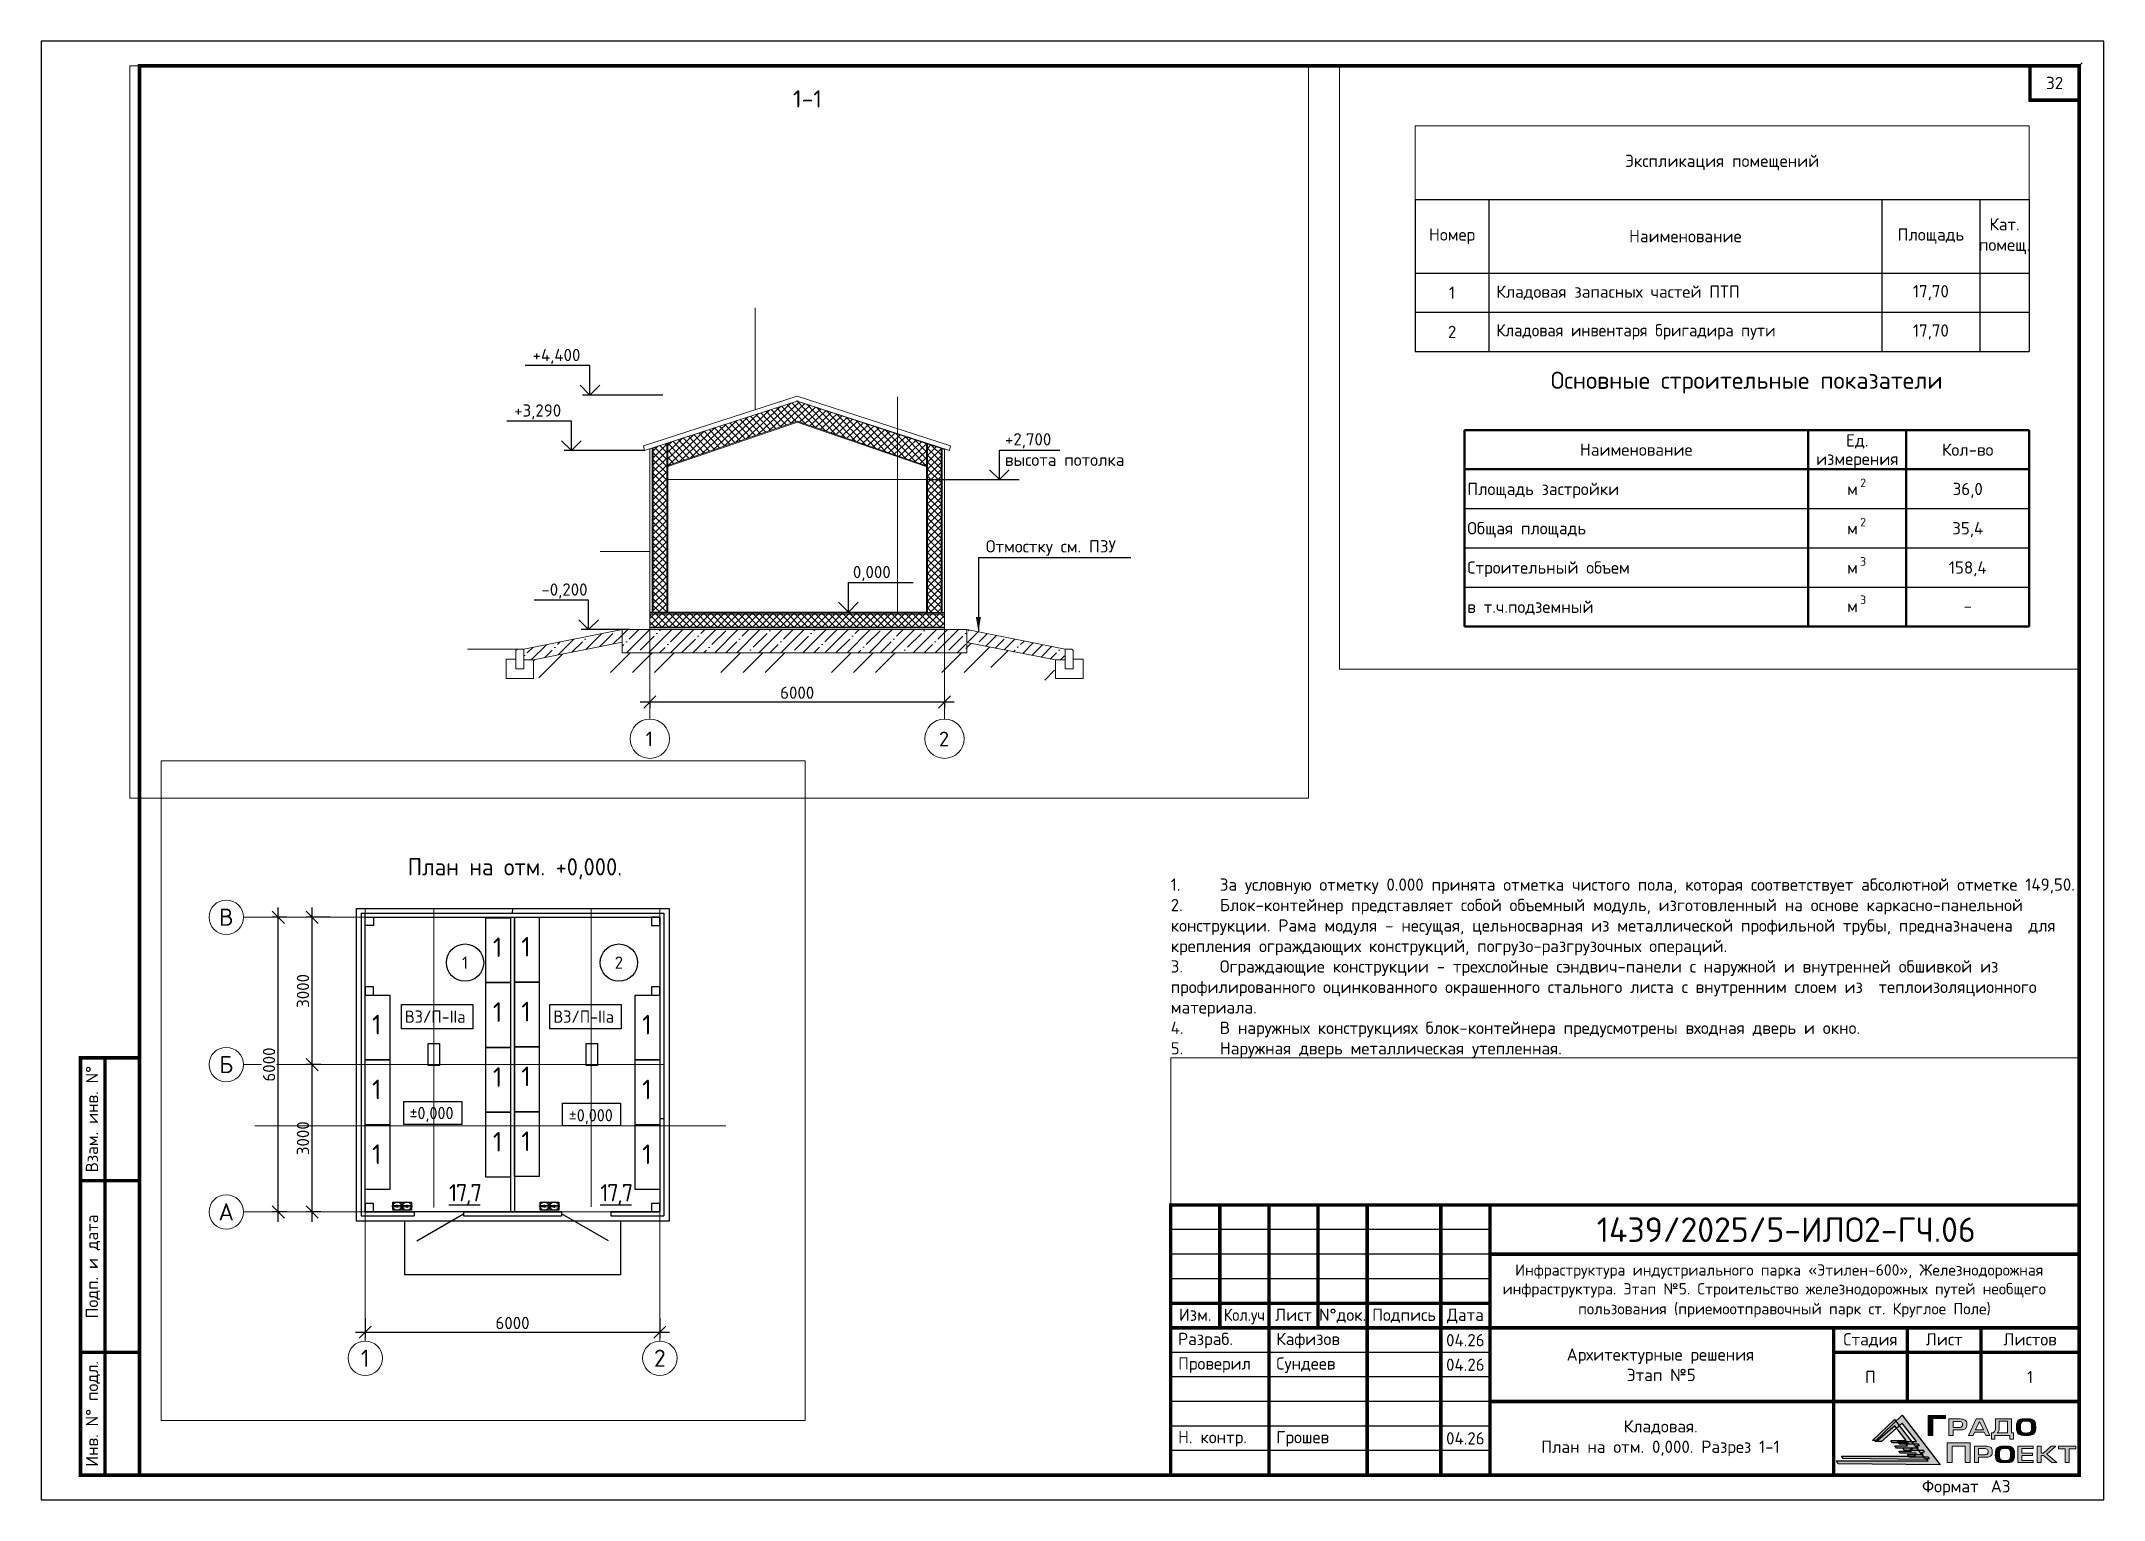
# Paper-space layout '06 кладовая' of a CAD drawing. Header units: millimetres. Extents: x 151 to 571, y -49 to 248.
# The model-space entities are those that its viewports show. They can reach past a viewport. Long polylines and large blocks are cut down to what shows.
import ezdxf
from ezdxf.enums import TextEntityAlignment as Align

# ---------------------------------------------------------------- set-up
doc = ezdxf.new("R2010")
doc.units = ezdxf.units.MM
doc.linetypes.add('HIDDEN', pattern=[0.375, 0.25, -0.125])
doc.linetypes.add('осевая2', pattern=[28.575, 19.05, -3.175, 3.175, -3.175])
doc.layers.get('Defpoints').update_dxf_attribs({"color": 3})
for name, color, linetype in [('1', 7, 'Continuous'), ('ГрП_Рамка_ДинамическийФормат', 7, 'Continuous'), ('ПП_Рамка_ДинамическийФормат', 7, 'Continuous'), ('ТХ здание', 7, 'Continuous')]:
    doc.layers.add(name, color=color, linetype=linetype)
for name, color, linetype, lineweight in [('2.1.Планы', 7, 'Continuous', 25), ('7.1.Экспликация', 7, 'Continuous', 60), ('выноска', 7, 'Continuous', 18), ('двери', 7, 'Continuous', 25), ('Дополнительная', 7, 'Continuous', 18), ('Констр.', 7, 'Continuous', 30), ('орудование', 7, 'Continuous', 30), ('оси', 7, 'осевая2', 13), ('основная', 7, 'Continuous', 50), ('отметки', 7, 'Continuous', 18), ('пунктир', 7, 'HIDDEN', 25), ('размеры', 7, 'Continuous', 18), ('текст', 7, 'Continuous', 20), ('тонкая', 7, 'Continuous', 20), ('штриховка', 7, 'Continuous', 9)]:
    doc.layers.add(name, color=color, linetype=linetype, lineweight=lineweight)
doc.styles.add('GOST-2.304_Type-B', font='GOST Common.ttf')
doc.styles.add('ISOCPEUR', font='isocpeur.ttf')
doc.styles.add('ВНИПИТЕКСТ', font='isocpeui.ttf')
doc.styles.add('ГОСТ 2.304', font='isocpeur.ttf')
doc.styles.add('СПДС', font='isocpeur.ttf')
doc.dimstyles.new('СПДС', dxfattribs={"dimscale": 50, "dimtxt": 2.5, "dimasz": 2.5, "dimexe": 1.25, "dimexo": 0.625, "dimtad": 1, "dimdec": 0, "dimrnd": 0.001, "dimtxsty": 'ГОСТ 2.304', "dimblk": 'OBLIQUE', "dimcen": 2.5, "dimdle": 2, "dimadec": 0, "dimazin": 2, "dimtfac": 0.75, "dimtdec": 0, "dimtmove": 1, "dimatfit": 3, "dimfxl": 1, "dimtolj": 1, "dimarcsym": 1})
doc.dimstyles.new('СПДС$0', dxfattribs={"dimscale": 100, "dimtxt": 2.5, "dimasz": 2.5, "dimexe": 1.25, "dimexo": 0.004, "dimgap": 1, "dimtad": 1, "dimdec": 0, "dimtxsty": 'ВНИПИТЕКСТ', "dimblk": 'OBLIQUE', "dimcen": 0, "dimdle": 1.25, "dimclrd": 256, "dimclre": 256, "dimclrt": 256, "dimadec": 0, "dimazin": 2, "dimtfac": 1, "dimtdec": 0, "dimtmove": 1, "dimatfit": 3, "dimldrblk": 'NONE', "dimfxl": 1, "dimlwd": -1, "dimlwe": -1, "dimarcsym": 0})

psp = doc.layouts.new('06 кладовая')

# ---------------------------------------------------------------- texts
at = {"layer": 'текст', "lineweight": 20, "insert": (380.96, 40.88), "char_height": 2.5, "width": 179.775, "attachment_point": 7, "style": 'ГОСТ 2.304'}
psp.add_mtext('\\A1;1.^IЗа условную отметку 0.000 принята отметка чистого пола, которая соответствует абсолютной отметке 149,50.{\\A0;\\P2.^IБлок-контейнер представляет собой объемный модуль, изготовленный на основе каркасно-панельной  конструкции. Рама модуля - несущая, цельносварная из металлической профильной трубы, предназначена  для крепления ограждающих конструкций, погрузо-разгрузочных операций. \\P3.^IОграждающие конструкции - трехслойные сэндвич-панели с наружной и внутренней обшивкой из профилированного оцинкованного окрашенного стального листа с внутренним слоем из  теплоизоляционного материала. \\P4.^IВ наружных конструкциях блок-контейнера предусмотрены входная дверь и окно. \\P5.^IНаружная дверь металлическая утепленная.  }', dxfattribs=at)
at = {"layer": 'текст', "lineweight": 20, "ltscale": 100, "char_height": 2.5, "width": 10, "attachment_point": 5, "style": 'ГОСТ 2.304'}
for insert in [(440.96, -16.62), (440.96, -21.62), (440.96, -36.62)]:
    psp.add_mtext('04.26', dxfattribs=dict(at, insert=insert))

msp = doc.modelspace()

# ---------------------------------------------------------------- texts
at = {"ltscale": 100, "style": 'GOST-2.304_Type-B'}
for s, height, p in [('План на отм. +0,000.', 350, (4051093.7, 3900760)), ('±0,000', 250, (4049396.2, 3895746.5)), ('±0,000', 250, (4052640.7, 3895700.9))]:
    msp.add_text(s, height=height, dxfattribs=at).set_placement(p, align=Align.MIDDLE_CENTER)
for s, height, p in [('1', 400, (4050646.1, 3898921.6)), ('1', 400, (4051226.1, 3898931.6)), ('1', 400, (4048186.1, 3897346.6)), ('В3/П-IIа', 250, (4048854.6, 3897583.4)), ('1', 400, (4050646.1, 3897601.6)), ('1', 400, (4051226.1, 3897611.6)), ('В3/П-IIа', 250, (4051877.9, 3897583.4)), ('1', 400, (4053686.1, 3897346.6)), ('1', 400, (4048186.1, 3896026.6)), ('1', 400, (4050646.1, 3896281.6)), ('1', 400, (4051226.1, 3896291.6)), ('1', 400, (4053686.1, 3896026.6)), ('1', 400, (4048186.1, 3894706.6)), ('1', 400, (4050646.1, 3894961.6)), ('1', 400, (4051226.1, 3894971.6)), ('1', 400, (4053686.1, 3894706.6))]:
    msp.add_text(s, height=height, dxfattribs=at).set_placement(p)
at = {"ltscale": 100, "char_height": 350, "width": 920.88, "attachment_point": 1, "style": 'GOST-2.304_Type-B'}
for insert in [(4049752.5, 3894298.3), (4052832.2, 3894298.3)]:
    msp.add_mtext('{\\T0.8;\\L17,7}', dxfattribs=dict(at, insert=insert))
at = {"layer": 'текст', "ltscale": 100, "style": 'ГОСТ 2.304'}
for s, height, p in [('Основные строительные показатели', 350, (4064889.3, 3921723.6)), ('Наименование', 250, (4062639.3, 3920310.2)), ('Ед.', 250, (4067139.3, 3920497.7)), ('Кол-во', 250, (4069389.3, 3920310.2)), ('измерения', 250, (4067139.3, 3920122.7)), ('м', 250, (4067042.3, 3919510.2)), ('2', 175, (4067259.3, 3919635.2)), ('36,0', 250, (4069389.3, 3919510.2)), ('м', 250, (4067042.3, 3918710.2)), ('2', 175, (4067259.3, 3918835.2)), ('35,4', 250, (4069389.3, 3918710.2)), ('м', 250, (4067042.3, 3917910.2)), ('3', 175, (4067259.3, 3918035.2)), ('158,4', 250, (4069389.3, 3917910.2)), ('3', 175, (4067259.3, 3917253.1)), ('м', 250, (4067042.3, 3917128.1)), ('-', 250, (4069389.3, 3917128.1))]:
    msp.add_text(s, height=height, dxfattribs=at).set_placement(p, align=Align.MIDDLE_CENTER)
for s, p in [('Площадь застройки', (4059199.3, 3919510.2)), ('Общая площадь', (4059199.3, 3918710.2)), ('Строительный объем', (4059199.3, 3917910.2)), ('в т.ч.подземный', (4059199.3, 3917110.2))]:
    msp.add_text(s, height=250, dxfattribs=at).set_placement(p, align=Align.MIDDLE_LEFT)
at = {"layer": 'текст', "style": 'ГОСТ 2.304'}
for s, p in [('1-1', (4071898.5, 3905916.2)), ('В', (4045216.4, 3899733.4)), ('Б', (4045216.4, 3896733.4)), ('А', (4045216.4, 3893733.4)), ('1', (4048046.4, 3890753.6)), ('2', (4054046.4, 3890753.6))]:
    msp.add_text(s, height=350, dxfattribs=at).set_placement(p, align=Align.MIDDLE_CENTER)
at = {"layer": 'текст', "linetype": 'Continuous', "lineweight": 25, "ltscale": 50, "style": 'ГОСТ 2.304'}
for s, p in [('+4,400', (4066299.9, 3900574.6)), ('+3,290', (4065925.4, 3899444.6)), ('0,000', (4072823.1, 3896154.6)), ('-0,200', (4066479.2, 3895798.6))]:
    msp.add_text(s, height=250, dxfattribs=at).set_placement(p)
at = {"layer": 'текст', "style": 'ГОСТ 2.304'}
for s, height, p in [('1', 250, (4050079.3, 3898808.4)), ('2', 250, (4053212.2, 3898808.4)), ('1', 300, (4068678.1, 3892880.9)), ('2', 300, (4074678.1, 3892880.9))]:
    msp.add_text(s, height=height, dxfattribs=at).set_placement(p, align=Align.MIDDLE)
at = {"layer": 'текст', "linetype": 'Continuous', "lineweight": 25, "ltscale": 0.083333, "style": 'ГОСТ 2.304'}
msp.add_text('Отмостку см. ПЗУ', height=250, dxfattribs=at).set_placement((4075529.6, 3896678.6))
at = {"layer": 'текст', "lineweight": 20, "insert": (4075919.4, 3899107.7), "char_height": 250, "width": 3197.419, "attachment_point": 1, "style": 'ГОСТ 2.304'}
msp.add_mtext('+2,700\\Pвысота потолка', dxfattribs=at)

# ---------------------------------------------------------------- blocks, each defined once
blk = doc.blocks.new('*U71')
at = {"layer": 'ПП_Рамка_ДинамическийФормат', "linetype": 'Continuous', "lineweight": 30, "true_color": 0x0c6001}
h = blk.add_hatch(color=88, dxfattribs=at)
h.dxf.hatch_style = 1
h.paths.add_polyline_path([(373.4, 11.89), (378.95, 17.21), (386.72, 7.1), (365.95, 7.34), (365.59, 7.93), (384.24, 7.93), (383.87, 8.41), (384.5, 8.41), (384.28, 8.69), (380.46, 8.69), (380.04, 9.24), (383.23, 9.24), (382.86, 9.72), (383.49, 9.73), (383.27, 10), (379.47, 10), (379.04, 10.56), (382.22, 10.56), (381.86, 11.03), (382.48, 11.04), (382.26, 11.33), (378.45, 11.32), (378.02, 11.87), (381.84, 11.88), (378.98, 15.58), (374.72, 11.89)])
at = {"layer": 'ПП_Рамка_ДинамическийФормат', "linetype": 'Continuous', "lineweight": 0, "true_color": 0x033c8c}
h = blk.add_hatch(color=156, dxfattribs=at)
h.dxf.hatch_style = 1
h.paths.add_polyline_path([(384.23, 13.1), (385.23, 13.1), (385.23, 16.53), (387.8, 16.53), (387.8, 17.14), (384.23, 17.14)])
at = {"layer": 'ПП_Рамка_ДинамическийФормат', "linetype": 'Continuous', "lineweight": 30, "true_color": 0x033c8c}
h = blk.add_hatch(color=156, dxfattribs=at)
h.dxf.hatch_style = 1
h.paths.add_polyline_path([(372.93, 12.05), (377.41, 16.35), (383.69, 8.19), (366.92, 8.38), (366.62, 8.85), (381.68, 8.85), (381.39, 9.24), (381.89, 9.24), (381.72, 9.47), (378.63, 9.47), (378.29, 9.91), (380.87, 9.91), (380.57, 10.3), (381.08, 10.3), (380.9, 10.53), (377.83, 10.53), (377.48, 10.98), (380.05, 10.98), (379.76, 11.36), (380.26, 11.36), (380.08, 11.6), (377.01, 11.59), (376.66, 12.04), (379.74, 12.04), (377.44, 15.03), (374, 12.05)])
at = {"layer": 'ПП_Рамка_ДинамическийФормат', "linetype": 'Continuous', "lineweight": 0, "true_color": 0x033c8c}
h = blk.add_hatch(color=156, dxfattribs=at)
h.dxf.hatch_style = 1
h.paths.add_polyline_path([(391.81, 16.19, 0.129761), (390.77, 16.46), (388.48, 16.46), (388.48, 13.1), (389.33, 13.1), (389.33, 14.21), (390.8, 14.21, 0.148195), (391.76, 14.43, 0.229809), (392.12, 15.01), (392.12, 15.6, 0.271278)])
h.paths.add_polyline_path([(389.32, 15.95), (390.58, 15.95, -0.094959), (390.98, 15.88, -0.198887), (391.19, 15.68, -0.099141), (391.26, 15.31, -0.182798), (391.11, 14.9, -0.188884), (390.82, 14.74, -0.015492), (390.55, 14.72), (389.32, 14.72)], flags=16)
h.paths.add_polyline_path([(395.32, 16.48), (394.01, 16.48), (392.49, 13.1), (393.39, 13.1), (393.65, 13.79), (395.68, 13.79), (395.99, 13.1), (396.83, 13.1)])
h.paths.add_polyline_path([(394.67, 15.96), (395.5, 14.23), (393.87, 14.23)], flags=16)
h.paths.add_polyline_path([(401.21, 16.47), (397.94, 16.47), (397.94, 14.64, -0.224), (397.59, 13.73), (397.48, 13.62), (397.13, 13.62), (397.13, 12.35), (397.83, 12.35), (397.83, 13.1), (400.91, 13.1), (400.91, 12.36), (401.64, 12.36), (401.64, 13.62), (401.21, 13.62)])
h.paths.add_polyline_path([(398.73, 15.97), (400.42, 15.97), (400.42, 13.6), (398.33, 13.6), (398.34, 13.66), (398.41, 13.69), (398.48, 13.76, 0.193412), (398.73, 14.4)], flags=16)
h.paths.add_polyline_path([(392.77, 11.58), (388.11, 11.58), (388.11, 7.56), (389.13, 7.56), (389.13, 10.93), (391.75, 10.93), (391.75, 7.56), (392.77, 7.56)])
h.paths.add_polyline_path([(397.29, 9.47), (397.29, 10.05, 0.311605), (397.01, 10.64, 0.129761), (395.97, 10.91), (393.68, 10.91), (393.68, 7.56), (394.53, 7.56), (394.53, 8.66), (396, 8.66, 0.148195), (396.96, 8.89, 0.267677)])
h.paths.add_polyline_path([(394.53, 10.41), (395.78, 10.41, -0.094959), (396.19, 10.33, -0.198887), (396.4, 10.13, -0.099141), (396.47, 9.76, -0.182798), (396.32, 9.35, -0.188884), (396.03, 9.2, -0.015492), (395.76, 9.18), (394.53, 9.18)], flags=16)
h.paths.add_polyline_path([(405.51, 9.48), (403.33, 9.48), (403.33, 10.41), (405.61, 10.41), (405.61, 10.91), (402.53, 10.91), (402.53, 7.56), (405.61, 7.56), (405.61, 8.01), (403.33, 8.01), (403.33, 9.04), (405.51, 9.04)])
h.paths.add_polyline_path([(407.25, 10.91), (406.45, 10.91), (406.45, 7.56), (407.25, 7.56), (407.25, 9), (407.73, 9), (409.41, 7.56), (410.42, 7.56), (408.4, 9.26), (410.26, 10.91), (409.28, 10.91), (407.72, 9.5), (407.25, 9.5)])
h.paths.add_polyline_path([(412.96, 10.4), (414.32, 10.4), (414.32, 10.91), (410.79, 10.91), (410.79, 10.4), (412.15, 10.4), (412.15, 7.56), (412.96, 7.56)])
h = blk.add_hatch(color=156, dxfattribs=at)
h.dxf.hatch_style = 1
edge = h.paths.add_edge_path()
edge.add_spline(control_points=[(404.18, 13.1), (404.31, 13.1), (404.55, 13.1), (404.88, 13.12), (405.17, 13.17), (405.43, 13.26), (405.66, 13.35), (405.86, 13.54), (406.04, 13.82), (406.16, 14.32), (406.15, 14.7), (406.14, 14.94), (406.14, 15.1), (406.14, 15.39), (406.04, 15.79), (405.86, 16.07), (405.66, 16.26), (405.43, 16.36), (405.17, 16.45), (404.88, 16.5), (404.55, 16.51), (404.31, 16.51), (404.18, 16.51), (404.05, 16.51), (403.82, 16.51), (403.49, 16.5), (403.2, 16.45), (402.94, 16.36), (402.71, 16.26), (402.51, 16.07), (402.33, 15.79), (402.23, 15.39), (402.23, 15.1), (402.23, 14.94), (402.22, 14.7), (402.21, 14.32), (402.33, 13.82), (402.51, 13.54), (402.71, 13.35), (402.94, 13.26), (403.2, 13.17), (403.49, 13.12), (403.82, 13.1), (404.05, 13.1), (404.18, 13.1)], knot_values=[0, 0, 0, 0, 0.392432, 0.709081, 0.998708, 1.278127, 1.53821, 1.728059, 2.110629, 2.5013, 3.242256, 3.242256, 3.242256, 3.711066, 4.101736, 4.484307, 4.674156, 4.934238, 5.213657, 5.503284, 5.819934, 6.212366, 6.212366, 6.212366, 6.590896, 6.907546, 7.197173, 7.476592, 7.736674, 7.926524, 8.309094, 8.699764, 9.168574, 9.168574, 9.168574, 9.90953, 10.300201, 10.682771, 10.87262, 11.132703, 11.412122, 11.701749, 12.018398, 12.396929, 12.396929, 12.396929, 12.396929], degree=3, periodic=0)
edge = h.paths.add_edge_path(flags=16)
edge.add_spline(control_points=[(403.07, 14.94), (403.07, 14.88), (403.07, 14.8), (403.07, 14.81), (403.07, 14.69), (403.06, 14.48), (403.1, 14.21), (403.14, 14), (403.23, 13.87), (403.29, 13.75), (403.41, 13.68), (403.54, 13.61), (403.7, 13.6), (403.89, 13.59), (404.04, 13.58), (404.15, 13.58), (404.18, 13.58), (404.22, 13.58), (404.32, 13.58), (404.48, 13.59), (404.66, 13.6), (404.83, 13.61), (404.96, 13.68), (405.07, 13.74), (405.14, 13.87), (405.22, 13.99), (405.27, 14.2), (405.31, 14.47), (405.3, 14.69), (405.3, 14.81), (405.3, 14.93), (405.31, 15.14), (405.27, 15.41), (405.23, 15.62), (405.14, 15.75), (405.07, 15.87), (404.96, 15.93), (404.83, 16), (404.66, 16.01), (404.48, 16.02), (404.32, 16.03), (404.22, 16.03), (404.19, 16.03), (404.15, 16.03), (404.05, 16.03), (403.89, 16.02), (403.71, 16.01), (403.54, 16), (403.41, 15.93), (403.3, 15.87), (403.23, 15.75), (403.15, 15.62), (403.1, 15.41), (403.06, 15.14), (403.07, 15), (403.07, 14.94)], knot_values=[0, 0, 0, 0, 1, 2, 3, 4, 5, 6, 7, 8, 9, 10, 11, 12, 13, 14, 15, 16, 17, 18, 19, 20, 21, 22, 23, 24, 25, 26, 27, 28, 29, 30, 31, 32, 33, 34, 35, 36, 37, 38, 39, 40, 41, 42, 43, 44, 45, 46, 47, 48, 49, 50, 51, 52, 53, 53, 53, 53], degree=3, periodic=0)
h = blk.add_hatch(color=156, dxfattribs=at)
h.dxf.hatch_style = 1
edge = h.paths.add_edge_path()
edge.add_spline(control_points=[(399.88, 7.56), (400.01, 7.56), (400.25, 7.56), (400.58, 7.56), (400.87, 7.58), (401.14, 7.67), (401.36, 7.76), (401.57, 7.96), (401.74, 8.23), (401.86, 8.73), (401.85, 9.11), (401.85, 9.36), (401.85, 9.51), (401.85, 9.8), (401.74, 10.21), (401.57, 10.48), (401.36, 10.68), (401.14, 10.77), (400.87, 10.86), (400.58, 10.91), (400.25, 10.91), (400.01, 10.91), (399.88, 10.91), (399.76, 10.91), (399.52, 10.91), (399.2, 10.91), (398.9, 10.86), (398.64, 10.77), (398.41, 10.68), (398.21, 10.48), (398.04, 10.21), (397.93, 9.8), (397.93, 9.51), (397.93, 9.36), (397.92, 9.11), (397.91, 8.73), (398.04, 8.23), (398.21, 7.96), (398.41, 7.76), (398.64, 7.67), (398.9, 7.58), (399.2, 7.56), (399.52, 7.56), (399.76, 7.56), (399.88, 7.56)], knot_values=[0, 0, 0, 0, 0.392432, 0.709081, 0.998708, 1.278127, 1.53821, 1.728059, 2.110629, 2.5013, 3.242256, 3.242256, 3.242256, 3.711066, 4.101736, 4.484307, 4.674156, 4.934238, 5.213657, 5.503284, 5.819934, 6.212366, 6.212366, 6.212366, 6.590896, 6.907546, 7.197173, 7.476592, 7.736674, 7.926524, 8.309094, 8.699764, 9.168574, 9.168574, 9.168574, 9.90953, 10.300201, 10.682771, 10.87262, 11.132703, 11.412122, 11.701749, 12.018398, 12.396929, 12.396929, 12.396929, 12.396929], degree=3, periodic=0)
edge = h.paths.add_edge_path(flags=16)
edge.add_spline(control_points=[(398.77, 9.35), (398.78, 9.3), (398.78, 9.22), (398.78, 9.22), (398.77, 9.11), (398.77, 8.89), (398.81, 8.62), (398.85, 8.41), (398.93, 8.28), (399, 8.16), (399.11, 8.1), (399.24, 8.03), (399.41, 8.02), (399.59, 8), (399.75, 8), (399.85, 8), (399.89, 8), (399.92, 8), (400.03, 8), (400.19, 8), (400.37, 8.01), (400.53, 8.02), (400.66, 8.09), (400.78, 8.16), (400.85, 8.28), (400.93, 8.4), (400.97, 8.61), (401.01, 8.88), (401.01, 9.1), (401, 9.22), (401.01, 9.34), (401.01, 9.55), (400.97, 9.82), (400.93, 10.03), (400.85, 10.16), (400.78, 10.28), (400.67, 10.34), (400.53, 10.42), (400.37, 10.42), (400.19, 10.44), (400.03, 10.44), (399.93, 10.44), (399.89, 10.44), (399.85, 10.44), (399.75, 10.44), (399.59, 10.44), (399.41, 10.42), (399.25, 10.41), (399.11, 10.34), (399, 10.28), (398.93, 10.16), (398.85, 10.03), (398.81, 9.82), (398.77, 9.55), (398.77, 9.41), (398.77, 9.35)], knot_values=[0, 0, 0, 0, 1, 2, 3, 4, 5, 6, 7, 8, 9, 10, 11, 12, 13, 14, 15, 16, 17, 18, 19, 20, 21, 22, 23, 24, 25, 26, 27, 28, 29, 30, 31, 32, 33, 34, 35, 36, 37, 38, 39, 40, 41, 42, 43, 44, 45, 46, 47, 48, 49, 50, 51, 52, 53, 53, 53, 53], degree=3, periodic=0)
at = {"layer": 'ПП_Рамка_ДинамическийФормат'}
blk.add_lwpolyline([(0, 0), (420, 0), (420, 297), (0, 297)], close=True, dxfattribs=at)
at = {"layer": 'ПП_Рамка_ДинамическийФормат', "const_width": 0.7}
for points in [[(20, 5), (415, 5), (415, 292), (20, 292)], [(415, 285), (415, 292), (405, 292), (405, 285)], [(8, 5), (20, 5), (20, 90), (8, 90)], [(230, 60), (230, 5), (415, 5), (415, 60)]]:
    blk.add_lwpolyline(points, close=True, dxfattribs=at)
for points in [[(13, 5), (13, 90)], [(20, 65), (8, 65)], [(240, 60), (240, 35)], [(250, 60), (250, 5)], [(260, 60), (260, 35)], [(270, 60), (270, 5)], [(285, 60), (285, 5)], [(295, 60), (295, 5)], [(295, 50), (415, 50)], [(295, 40), (230, 40)], [(295, 35), (230, 35)], [(295, 35), (415, 35)], [(365, 35), (365, 5)], [(380, 35), (380, 20)], [(395, 35), (395, 20)], [(20, 30), (8, 30)], [(415, 30), (365, 30)], [(295, 20), (415, 20)]]:
    blk.add_lwpolyline(points, dxfattribs=at)
at = {"layer": 'ПП_Рамка_ДинамическийФормат'}
for points in [[(295, 55), (230, 55)], [(295, 50), (230, 50)], [(295, 45), (230, 45)], [(295, 30), (230, 30)], [(295, 25), (230, 25)], [(295, 20), (230, 20)], [(295, 15), (230, 15)], [(295, 10), (230, 10)]]:
    blk.add_lwpolyline(points, dxfattribs=at)
at = {"layer": 'ПП_Рамка_ДинамическийФормат', "color": 88, "linetype": 'Continuous', "lineweight": 30, "true_color": 0x0c6001}
blk.add_lwpolyline([(373.4, 11.89), (378.95, 17.21), (386.72, 7.1), (365.95, 7.34), (365.59, 7.93), (384.24, 7.93), (383.87, 8.41), (384.5, 8.41), (384.28, 8.69), (380.46, 8.69), (380.04, 9.24), (383.23, 9.24), (382.86, 9.72), (383.49, 9.73), (383.27, 10), (379.47, 10), (379.04, 10.56), (382.22, 10.56), (381.86, 11.03), (382.48, 11.04), (382.26, 11.33), (378.45, 11.32), (378.02, 11.87), (381.84, 11.88), (378.98, 15.58), (374.72, 11.89)], close=True, dxfattribs=at)
at = {"layer": 'ПП_Рамка_ДинамическийФормат', "color": 156, "linetype": 'Continuous', "lineweight": 0, "true_color": 0x033c8c}
blk.add_lwpolyline([(384.23, 13.1), (384.23, 17.14), (387.8, 17.14), (387.8, 16.53), (385.23, 16.53), (385.23, 13.1), (384.23, 13.1)], dxfattribs=at)
at = {"layer": 'ПП_Рамка_ДинамическийФормат', "color": 7, "linetype": 'Continuous', "lineweight": 30, "true_color": 0xffffff}
blk.add_lwpolyline([(372.93, 12.05), (377.41, 16.35), (383.69, 8.19), (366.92, 8.38), (366.62, 8.85), (381.68, 8.85), (381.39, 9.24), (381.89, 9.24), (381.72, 9.47), (378.63, 9.47), (378.29, 9.91), (380.87, 9.91), (380.57, 10.3), (381.08, 10.3), (380.9, 10.53), (377.83, 10.53), (377.48, 10.98), (380.05, 10.98), (379.76, 11.36), (380.26, 11.36), (380.08, 11.6), (377.01, 11.59), (376.66, 12.04), (379.74, 12.04), (377.44, 15.03), (374, 12.05)], close=True, dxfattribs=at)
at = {"layer": 'ПП_Рамка_ДинамическийФормат', "color": 156, "linetype": 'Continuous', "lineweight": 0, "true_color": 0x033c8c}
for points in [[(388.48, 13.1), (388.48, 16.46), (390.77, 16.46, -0.129761), (391.81, 16.19, -0.271278), (392.12, 15.6), (392.12, 15.01, -0.229809), (391.76, 14.43, -0.148195), (390.8, 14.21), (389.33, 14.21), (389.33, 13.1), (388.48, 13.1)], [(397.94, 16.47), (401.21, 16.47), (401.21, 13.62), (401.64, 13.62), (401.64, 12.36), (400.91, 12.36), (400.91, 13.1), (397.83, 13.1), (397.83, 12.35), (397.13, 12.35), (397.13, 13.62), (397.48, 13.62), (397.59, 13.73, 0.224), (397.94, 14.64), (397.94, 16.47)], [(393.68, 7.56), (393.68, 10.91), (395.97, 10.91, -0.129761), (397.01, 10.64, -0.311605), (397.29, 10.05), (397.29, 9.47, -0.267677), (396.96, 8.89, -0.148195), (396, 8.66), (394.53, 8.66), (394.53, 7.56), (393.68, 7.56)]]:
    blk.add_lwpolyline(points, format="xyb", dxfattribs=at)
for points in [[(389.32, 15.95), (390.58, 15.95, -0.094959), (390.98, 15.88, -0.198887), (391.19, 15.68, -0.099141), (391.26, 15.31, -0.182798), (391.11, 14.9, -0.188884), (390.82, 14.74, -0.015492), (390.55, 14.72), (389.32, 14.72), (389.32, 15.95)], [(398.73, 15.97), (400.42, 15.97), (400.42, 13.6), (398.33, 13.6), (398.34, 13.66), (398.41, 13.69), (398.48, 13.76, 0.193412), (398.73, 14.4), (398.73, 15.97)], [(394.53, 10.41), (395.78, 10.41, -0.094959), (396.19, 10.33, -0.198887), (396.4, 10.13, -0.099141), (396.47, 9.76, -0.182798), (396.32, 9.35, -0.188884), (396.03, 9.2, -0.015492), (395.76, 9.18), (394.53, 9.18), (394.53, 10.41)]]:
    blk.add_lwpolyline(points, format="xyb", close=True, dxfattribs=at)
for points in [[(392.49, 13.1), (394.01, 16.48), (395.32, 16.48), (396.83, 13.1), (395.99, 13.1), (395.68, 13.79), (393.65, 13.79), (393.39, 13.1)], [(393.87, 14.23), (395.5, 14.23), (394.67, 15.96), (393.87, 14.23)], [(392.77, 7.56), (392.77, 11.58), (388.11, 11.58), (388.11, 7.56), (389.13, 7.56), (389.13, 10.93), (391.75, 10.93), (391.75, 7.56)], [(402.53, 10.91), (402.53, 7.56), (405.61, 7.56), (405.61, 8.01), (403.33, 8.01), (403.33, 9.04), (405.51, 9.04), (405.51, 9.48), (403.33, 9.48), (403.33, 10.41), (405.61, 10.41), (405.61, 10.91)], [(406.45, 10.91), (407.25, 10.91), (407.25, 9.5), (407.72, 9.5), (409.28, 10.91), (410.26, 10.91), (408.4, 9.26), (410.42, 7.56), (409.41, 7.56), (407.73, 9), (407.25, 9), (407.25, 7.56), (406.45, 7.56)], [(412.15, 7.56), (412.15, 10.4), (410.79, 10.4), (410.79, 10.91), (414.32, 10.91), (414.32, 10.4), (412.96, 10.4), (412.96, 7.56)]]:
    blk.add_lwpolyline(points, close=True, dxfattribs=at)
for points in [[(404.18, 13.1), (404.31, 13.1), (404.55, 13.1), (404.88, 13.12), (405.17, 13.17), (405.43, 13.26), (405.66, 13.35), (405.86, 13.54), (406.04, 13.82), (406.16, 14.32), (406.15, 14.7), (406.14, 14.94), (406.14, 15.1), (406.14, 15.39), (406.04, 15.79), (405.86, 16.07), (405.66, 16.26), (405.43, 16.36), (405.17, 16.45), (404.88, 16.5), (404.55, 16.51), (404.31, 16.51), (404.18, 16.51), (404.05, 16.51), (403.82, 16.51), (403.49, 16.5), (403.2, 16.45), (402.94, 16.36), (402.71, 16.26), (402.51, 16.07), (402.33, 15.79), (402.23, 15.39), (402.23, 15.1), (402.23, 14.94), (402.22, 14.7), (402.21, 14.32), (402.33, 13.82), (402.51, 13.54), (402.71, 13.35), (402.94, 13.26), (403.2, 13.17), (403.49, 13.12), (403.82, 13.1), (404.05, 13.1), (404.18, 13.1)], [(399.88, 7.56), (400.01, 7.56), (400.25, 7.56), (400.58, 7.56), (400.87, 7.58), (401.14, 7.67), (401.36, 7.76), (401.57, 7.96), (401.74, 8.23), (401.86, 8.73), (401.85, 9.11), (401.85, 9.36), (401.85, 9.51), (401.85, 9.8), (401.74, 10.21), (401.57, 10.48), (401.36, 10.68), (401.14, 10.77), (400.87, 10.86), (400.58, 10.91), (400.25, 10.91), (400.01, 10.91), (399.88, 10.91), (399.76, 10.91), (399.52, 10.91), (399.2, 10.91), (398.9, 10.86), (398.64, 10.77), (398.41, 10.68), (398.21, 10.48), (398.04, 10.21), (397.93, 9.8), (397.93, 9.51), (397.93, 9.36), (397.92, 9.11), (397.91, 8.73), (398.04, 8.23), (398.21, 7.96), (398.41, 7.76), (398.64, 7.67), (398.9, 7.58), (399.2, 7.56), (399.52, 7.56), (399.76, 7.56), (399.88, 7.56)]]:
    blk.add_open_spline(points, degree=3, knots=[0, 0, 0, 0, 0.392432, 0.709081, 0.998708, 1.278127, 1.53821, 1.728059, 2.110629, 2.5013, 3.242256, 3.242256, 3.242256, 3.711066, 4.101736, 4.484307, 4.674156, 4.934238, 5.213657, 5.503284, 5.819934, 6.212366, 6.212366, 6.212366, 6.590896, 6.907546, 7.197173, 7.476592, 7.736674, 7.926524, 8.309094, 8.699764, 9.168574, 9.168574, 9.168574, 9.90953, 10.300201, 10.682771, 10.87262, 11.132703, 11.412122, 11.701749, 12.018398, 12.396929, 12.396929, 12.396929, 12.396929], dxfattribs=at)
for points in [[(403.07, 14.94), (403.07, 14.88), (403.07, 14.8), (403.07, 14.81), (403.07, 14.69), (403.06, 14.48), (403.1, 14.21), (403.14, 14), (403.23, 13.87), (403.29, 13.75), (403.41, 13.68), (403.54, 13.61), (403.7, 13.6), (403.89, 13.59), (404.04, 13.58), (404.15, 13.58), (404.18, 13.58), (404.22, 13.58), (404.32, 13.58), (404.48, 13.59), (404.66, 13.6), (404.83, 13.61), (404.96, 13.68), (405.07, 13.74), (405.14, 13.87), (405.22, 13.99), (405.27, 14.2), (405.31, 14.47), (405.3, 14.69), (405.3, 14.81), (405.3, 14.93), (405.31, 15.14), (405.27, 15.41), (405.23, 15.62), (405.14, 15.75), (405.07, 15.87), (404.96, 15.93), (404.83, 16), (404.66, 16.01), (404.48, 16.02), (404.32, 16.03), (404.22, 16.03), (404.19, 16.03), (404.15, 16.03), (404.05, 16.03), (403.89, 16.02), (403.71, 16.01), (403.54, 16), (403.41, 15.93), (403.3, 15.87), (403.23, 15.75), (403.15, 15.62), (403.1, 15.41), (403.06, 15.14), (403.07, 15), (403.07, 14.94)], [(398.77, 9.35), (398.78, 9.3), (398.78, 9.22), (398.78, 9.22), (398.77, 9.11), (398.77, 8.89), (398.81, 8.62), (398.85, 8.41), (398.93, 8.28), (399, 8.16), (399.11, 8.1), (399.24, 8.03), (399.41, 8.02), (399.59, 8), (399.75, 8), (399.85, 8), (399.89, 8), (399.92, 8), (400.03, 8), (400.19, 8), (400.37, 8.01), (400.53, 8.02), (400.66, 8.09), (400.78, 8.16), (400.85, 8.28), (400.93, 8.4), (400.97, 8.61), (401.01, 8.88), (401.01, 9.1), (401, 9.22), (401.01, 9.34), (401.01, 9.55), (400.97, 9.82), (400.93, 10.03), (400.85, 10.16), (400.78, 10.28), (400.67, 10.34), (400.53, 10.42), (400.37, 10.42), (400.19, 10.44), (400.03, 10.44), (399.93, 10.44), (399.89, 10.44), (399.85, 10.44), (399.75, 10.44), (399.59, 10.44), (399.41, 10.42), (399.25, 10.41), (399.11, 10.34), (399, 10.28), (398.93, 10.16), (398.85, 10.03), (398.81, 9.82), (398.77, 9.55), (398.77, 9.41), (398.77, 9.35)]]:
    blk.add_open_spline(points, degree=3, dxfattribs=at)
at = {"layer": 'ПП_Рамка_ДинамическийФормат'}
blk.add_point((415.5, 292.5), dxfattribs=at)
at = {"layer": 'ПП_Рамка_ДинамическийФормат', "style": 'ISOCPEUR'}
for s, p in [('Взам. инв. N%%D', (12.33, 77.5)), ('Подп. и дата', (12.33, 47.5)), ('Инв. N%%D подл.', (12.33, 17.5))]:
    blk.add_text(s, height=2.5, rotation=90, dxfattribs=at).set_placement(p, align=Align.BOTTOM_CENTER)
at = {"layer": 'ПП_Рамка_ДинамическийФормат', "style": 'СПДС'}
for s, p in [('Изм.', (235, 35.67)), ('Лист', (255, 35.67)), ('N%%Dдок.', (265, 35.67)), ('Подпись', (277.5, 35.67)), ('Дата', (290, 35.67)), ('Стадия', (372.5, 30.67)), ('Лист', (387.5, 30.67)), ('Листов', (405, 30.67))]:
    blk.add_text(s, height=2.5, dxfattribs=at).set_placement(p, align=Align.BOTTOM_CENTER)
at = {"layer": 'ПП_Рамка_ДинамическийФормат', "style": 'СПДС', "width": 0.9}
blk.add_text('Кол.уч', height=2.5, dxfattribs=at).set_placement((245, 35.67), align=Align.BOTTOM_CENTER)
at = {"layer": 'ПП_Рамка_ДинамическийФормат', "style": 'ISOCPEUR'}
blk.add_text('Формат', height=2.5, dxfattribs=at).set_placement((383, 1.5))
at = {"layer": 'ПП_Рамка_ДинамическийФормат', "flags": 4}
for tag, height, style, p in [('НОМЕР', 2.5, 'ISOCPEUR', (410, 288.5)), ('ШИФР', 5, 'СПДС', (355, 55)), ('ОБЪЕКТ', 2.5, 'СПДС', (355, 42.5)), ('ПОДОБЪЕКТ', 2.5, 'СПДС', (330, 27.5)), ('СТАДИЯ', 2.5, 'СПДС', (372.5, 25)), ('ЛИСТ', 2.5, 'СПДС', (387.5, 25)), ('ЛИСТОВ', 2.5, 'СПДС', (405, 25)), ('ЧЕРТЕЖ', 2.5, 'СПДС', (330, 12.5))]:
    blk.add_attdef(tag, text='', height=height, dxfattribs=dict(at, style=style)).set_placement(p, align=Align.MIDDLE_CENTER)
at = {"layer": 'ПП_Рамка_ДинамическийФормат', "style": 'СПДС'}
for tag, p, flags in [('СПЕЦ_1', (231.5, 31.5), 12), ('ФАМИЛИЯ_1', (251.5, 31.5), 4), ('СПЕЦ_2', (231.5, 26.5), 12), ('ФАМИЛИЯ_2', (251.5, 26.5), 4), ('СПЕЦ_3', (231.5, 21.5), 12), ('ФАМИЛИЯ_3', (251.5, 21.5), 4), ('СПЕЦ_4', (231.5, 16.5), 12), ('ФАМИЛИЯ_4', (251.5, 16.5), 4), ('СПЕЦ_5', (231.5, 11.5), 12), ('ФАМИЛИЯ_5', (251.5, 11.5), 4), ('СПЕЦ_6', (231.5, 6.5), 12), ('ФАМИЛИЯ_6', (251.5, 6.5), 4)]:
    blk.add_attdef(tag, p, '', height=2.5, dxfattribs=dict(at, flags=flags))
blk.add_attdef('ФОРМАТ', (397, 1.5), '', height=2.5, dxfattribs=at)
blk = doc.blocks.new('_Oblique')
at = {"color": 0, "linetype": 'ByBlock', "lineweight": -2}
blk.add_line((-0.5, -0.5), (0.5, 0.5), dxfattribs=at)
blk = doc.blocks.new('*D138')
at = {"layer": 'Defpoints', "color": 0, "lineweight": 20, "transparency": 16777216}
for p in [(4068688, 3893684), (4074688, 3893684), (4074688, 3893636)]:
    blk.add_point(p, dxfattribs=at)
at = {"layer": 'размеры', "color": 0, "lineweight": -2, "transparency": 16777216}
for p, q in [((4068488, 3893636), (4074888, 3893636)), ((4068688, 3893621), (4068688, 3893511)), ((4074688, 3893621), (4074688, 3893511))]:
    blk.add_line(p, q, dxfattribs=at)
at = {"layer": 'размеры', "color": 0, "lineweight": -2, "transparency": 16777216, "xscale": 250, "yscale": 250, "zscale": 250, "rotation": 180}
blk.add_blockref('_Oblique', (4068688, 3893636), dxfattribs=at)
at = {"layer": 'размеры', "color": 0, "lineweight": -2, "transparency": 16777216, "xscale": 250, "yscale": 250, "zscale": 250}
blk.add_blockref('_Oblique', (4074688, 3893636), dxfattribs=at)
at = {"layer": 'размеры', "color": 0, "transparency": 16777216, "insert": (4071688, 3893823), "char_height": 250, "attachment_point": 5, "style": 'ГОСТ 2.304'}
blk.add_mtext('\\A1;6000', dxfattribs=at)
blk = doc.blocks.new('*T137')
at = {"layer": 'Defpoints', "color": 8, "linetype": 'ByBlock', "lineweight": 0, "ltscale": 100, "transparency": 16777216}
for p, q in [((0, 0), (12500, 0)), ((0, 0), (0, -1500)), ((12500, 0), (12500, -1500))]:
    blk.add_line(p, q, dxfattribs=at)
at = {"layer": 'ТХ здание', "color": 0, "ltscale": 100, "transparency": 16777216}
blk.add_line((0, -1500), (12500, -1500), dxfattribs=at)
at = {"layer": 'ТХ здание', "color": 0, "linetype": 'ByBlock', "lineweight": -2, "ltscale": 100, "transparency": 16777216}
for p, q in [((0, -1500), (0, -4600)), ((1500, -1500), (1500, -4600)), ((9500, -1500), (9500, -4600)), ((11500, -1500), (11500, -4600)), ((12500, -1500), (12500, -4600)), ((0, -3000), (12500, -3000)), ((0, -3800), (12500, -3800)), ((0, -4600), (12500, -4600))]:
    blk.add_line(p, q, dxfattribs=at)
at = {"layer": 'ТХ здание', "color": 0, "ltscale": 100, "transparency": 16777216, "char_height": 250, "style": 'ISOCPEUR'}
for s, insert, width, attachment_point in [('Экспликация помещений', (6250, -750), 12380, 5), ('Номер', (750, -2250), 1380, 5), ('\\A1;Площадь', (10500, -2250), 1880, 5), ('Кат. помещ.', (12000, -2250), 880, 5), ('Наименование', (5500, -2250), 7880, 5), ('1', (750, -3400), 1380, 5), ('Кладовая запасных частей ПТП', (1650, -3400), 7700, 4), ('17,70', (10500, -3400), 1880, 5), ('2', (750, -4200), 1380, 5), ('{\\fGOST Common|b0|i0|c204|p34;\\C256;Кладовая инвентаря бригадира пути}', (1650, -4200), 7700, 4), ('17,70', (10500, -4200), 1880, 5)]:
    blk.add_mtext(s, dxfattribs=dict(at, insert=insert, width=width, attachment_point=attachment_point))
blk = doc.blocks.new('*D142')
at = {"layer": 'Defpoints', "color": 0, "lineweight": 20, "transparency": 16777216}
for p in [(4048046, 3891634), (4054046, 3891634), (4054046, 3891284)]:
    blk.add_point(p, dxfattribs=at)
at = {"layer": 'размеры', "color": 0, "lineweight": -2, "transparency": 16777216}
for p, q in [((4048046, 3891572), (4048046, 3891159)), ((4054046, 3891572), (4054046, 3891159)), ((4047846, 3891284), (4054246, 3891284))]:
    blk.add_line(p, q, dxfattribs=at)
at = {"layer": 'размеры', "color": 0, "lineweight": -2, "transparency": 16777216, "xscale": 250, "yscale": 250, "zscale": 250, "rotation": 180}
blk.add_blockref('_Oblique', (4048046, 3891284), dxfattribs=at)
at = {"layer": 'размеры', "color": 0, "lineweight": -2, "transparency": 16777216, "xscale": 250, "yscale": 250, "zscale": 250}
blk.add_blockref('_Oblique', (4054046, 3891284), dxfattribs=at)
at = {"layer": 'размеры', "color": 0, "transparency": 16777216, "insert": (4051046, 3891471), "char_height": 250, "attachment_point": 5, "style": 'ГОСТ 2.304'}
blk.add_mtext('\\A1;6000', dxfattribs=at)
blk = doc.blocks.new('*D143')
at = {"layer": 'Defpoints', "color": 0, "lineweight": 20, "transparency": 16777216}
for p in [(4046966, 3896733), (4047207, 3896733), (4047207, 3893733)]:
    blk.add_point(p, dxfattribs=at)
at = {"layer": 'размеры', "color": 0, "lineweight": -2, "transparency": 16777216}
for p, q in [((4046966, 3893533), (4046966, 3896933)), ((4047145, 3896733), (4046841, 3896733)), ((4047145, 3893733), (4046841, 3893733))]:
    blk.add_line(p, q, dxfattribs=at)
at = {"layer": 'размеры', "color": 0, "lineweight": -2, "transparency": 16777216, "xscale": 250, "yscale": 250, "zscale": 250}
for p, rotation in [((4046966, 3896733), 90), ((4046966, 3893733), 270)]:
    blk.add_blockref('_Oblique', p, dxfattribs=dict(at, rotation=rotation))
at = {"layer": 'размеры', "color": 0, "transparency": 16777216, "insert": (4046779, 3895233), "char_height": 250, "attachment_point": 5, "rotation": 90, "style": 'ГОСТ 2.304'}
blk.add_mtext('\\A1;3000', dxfattribs=at)
blk = doc.blocks.new('*D144')
at = {"layer": 'Defpoints', "color": 0, "lineweight": 20, "transparency": 16777216}
for p in [(4046966, 3899733), (4047399, 3899733), (4047207, 3896733)]:
    blk.add_point(p, dxfattribs=at)
at = {"layer": 'размеры', "color": 0, "lineweight": -2, "transparency": 16777216}
for p, q in [((4047336, 3899733), (4046841, 3899733)), ((4046966, 3896533), (4046966, 3899933)), ((4047145, 3896733), (4046841, 3896733))]:
    blk.add_line(p, q, dxfattribs=at)
at = {"layer": 'размеры', "color": 0, "lineweight": -2, "transparency": 16777216, "xscale": 250, "yscale": 250, "zscale": 250}
for p, rotation in [((4046966, 3899733), 90), ((4046966, 3896733), 270)]:
    blk.add_blockref('_Oblique', p, dxfattribs=dict(at, rotation=rotation))
at = {"layer": 'размеры', "color": 0, "transparency": 16777216, "insert": (4046779, 3898233), "char_height": 250, "attachment_point": 5, "rotation": 90, "style": 'ГОСТ 2.304'}
blk.add_mtext('\\A1;3000', dxfattribs=at)
blk = doc.blocks.new('*D145')
at = {"layer": 'Defpoints', "color": 0, "lineweight": 20, "transparency": 16777216}
for p in [(4046275, 3899733), (4046510, 3899733), (4046510, 3893733)]:
    blk.add_point(p, dxfattribs=at)
at = {"layer": 'размеры', "color": 0, "lineweight": -2, "transparency": 16777216}
for p, q in [((4046448, 3899733), (4046150, 3899733)), ((4046275, 3893533), (4046275, 3899933)), ((4046448, 3893733), (4046150, 3893733))]:
    blk.add_line(p, q, dxfattribs=at)
at = {"layer": 'размеры', "color": 0, "lineweight": -2, "transparency": 16777216, "xscale": 250, "yscale": 250, "zscale": 250}
for p, rotation in [((4046275, 3899733), 90), ((4046275, 3893733), 270)]:
    blk.add_blockref('_Oblique', p, dxfattribs=dict(at, rotation=rotation))
at = {"layer": 'размеры', "color": 0, "transparency": 16777216, "insert": (4046088, 3896733), "char_height": 250, "attachment_point": 5, "rotation": 90, "style": 'ГОСТ 2.304', "bg_fill": 3, "box_fill_scale": 1.1, "bg_fill_color": 9, "bg_fill_true_color": 13158600, "bg_fill_transparency": 0}
blk.add_mtext('\\A1;6000', dxfattribs=at)

# ---------------------------------------------------------------- dimensions: what is measured, and where the dimension line sits
at = {"layer": 'размеры'}
for base, p1, p2, picture, middle in [((4046966.4, 3899733.4), (4047207.4, 3896733.4), (4047398.8, 3899733.4), '*D144', (4046778.9, 3898233.4)), ((4046966.4, 3896733.4), (4047207.4, 3893733.4), (4047207.4, 3896733.4), '*D143', (4046778.9, 3895233.4))]:
    dim = msp.add_linear_dim(base=base, p1=p1, p2=p2, angle=90, dimstyle='СПДС$0', override={"dimscale": 100, "dimexo": 0.625, "dimgap": 0.625, "dimrnd": 0.001, "dimtxsty": 'ГОСТ 2.304', "dimcen": 2.5, "dimdle": 2, "dimclrd": 0, "dimclre": 0, "dimclrt": 0, "dimtfac": 0.75, "dimtolj": 1, "dimlwd": -2, "dimlwe": -2, "dimarcsym": 1}, dxfattribs=at)
    dim.commit()
    dim.dimension.update_dxf_attribs({"geometry": picture, "text_midpoint": middle})
for base, p1, p2, dimstyle, override, picture, middle in [((4074687.9, 3893635.7), (4068687.9, 3893683.8), (4074687.9, 3893683.8), 'СПДС', {"dimscale": 100}, '*D138', (4071687.9, 3893823.2)), ((4054046.4, 3891283.7), (4048046.4, 3891634.5), (4054046.4, 3891634.5), 'СПДС$0', {"dimscale": 100, "dimexo": 0.625, "dimgap": 0.625, "dimrnd": 0.001, "dimtxsty": 'ГОСТ 2.304', "dimcen": 2.5, "dimdle": 2, "dimclrd": 0, "dimclre": 0, "dimclrt": 0, "dimtfac": 0.75, "dimtolj": 1, "dimlwd": -2, "dimlwe": -2, "dimarcsym": 1}, '*D142', (4051046.4, 3891471.2))]:
    dim = msp.add_linear_dim(base=base, p1=p1, p2=p2, dimstyle=dimstyle, override=override, dxfattribs=at)
    dim.commit()
    dim.dimension.update_dxf_attribs({"geometry": picture, "text_midpoint": middle})

# ---------------------------------------------------------------- hatches: boundary and pattern name
at = {"layer": '1', "lineweight": 20, "ltscale": 100}
h = msp.add_hatch(dxfattribs=at)
h.set_pattern_fill('ANSI35', color=256, scale=50, angle=180)
h.set_pattern_definition([(225, (4070681.53, 3894858.78), (224.506, -224.506), []), (225, (4070457.03, 3894858.78), (224.506, -224.506), [396.875, -79.375, 0, -79.375])])
h.paths.add_polyline_path([(4068124.1, 3895108.3), (4066120.9, 3894708.9), (4066120.9, 3894494), (4066320.9, 3894491.4), (4068124.1, 3894850.8)])
h.paths.add_polyline_path([(4075124.9, 3895108.5), (4068124.9, 3895108.5), (4068124.1, 3894850.8), (4068124.1, 3894635.6), (4075124.9, 3894635.6), (4075124.9, 3894846.8)])
h.paths.add_polyline_path([(4075124.9, 3895108.5), (4075124.9, 3894851), (4076928.9, 3894491.4), (4077128.9, 3894494), (4077128.9, 3894708.9)])
at = {"layer": 'орудование', "ltscale": 100}
for points in [[(4048701, 3893839.7), (4048698.6, 3893839.7), (4048696.2, 3893837.3), (4048691.3, 3893839.7), (4048688.9, 3893839.7), (4048686.5, 3893842.1), (4048686.5, 3893844.5), (4048684.1, 3893846.9), (4048684.1, 3893849.3), (4048684.1, 3893851.8), (4048686.5, 3893854.2), (4048686.5, 3893856.6), (4048688.9, 3893859), (4048691.3, 3893859), (4048696.2, 3893861.4), (4048698.6, 3893859), (4048701, 3893859), (4048703.4, 3893856.6), (4048703.4, 3893854.2), (4048705.8, 3893854.2), (4048705.8, 3893851.8), (4048705.8, 3893849.3), (4048705.8, 3893846.9), (4048705.8, 3893844.5), (4048703.4, 3893842.1)], [(4048903.6, 3893839.7), (4048901.2, 3893839.7), (4048898.8, 3893837.3), (4048894, 3893839.7), (4048891.6, 3893839.7), (4048889.2, 3893842.1), (4048889.2, 3893844.5), (4048886.8, 3893846.9), (4048886.8, 3893849.3), (4048886.8, 3893851.8), (4048889.2, 3893854.2), (4048889.2, 3893856.6), (4048891.6, 3893859), (4048894, 3893859), (4048898.8, 3893861.4), (4048901.2, 3893859), (4048903.6, 3893859), (4048906, 3893856.6), (4048906, 3893854.2), (4048908.5, 3893854.2), (4048908.5, 3893851.8), (4048908.5, 3893849.3), (4048908.5, 3893846.9), (4048908.5, 3893844.5), (4048906, 3893842.1)], [(4051701, 3893839.7), (4051698.6, 3893839.7), (4051696.2, 3893837.3), (4051691.4, 3893839.7), (4051689, 3893839.7), (4051686.6, 3893842.1), (4051686.6, 3893844.5), (4051684.2, 3893846.9), (4051684.2, 3893849.3), (4051684.2, 3893851.8), (4051686.6, 3893854.2), (4051686.6, 3893856.6), (4051689, 3893859), (4051691.4, 3893859), (4051696.2, 3893861.4), (4051698.6, 3893859), (4051701, 3893859), (4051703.5, 3893856.6), (4051703.5, 3893854.2), (4051705.9, 3893854.2), (4051705.9, 3893851.8), (4051705.9, 3893849.3), (4051705.9, 3893846.9), (4051705.9, 3893844.5), (4051703.5, 3893842.1)], [(4051903.7, 3893839.7), (4051901.3, 3893839.7), (4051898.9, 3893837.3), (4051894.1, 3893839.7), (4051891.6, 3893839.7), (4051889.2, 3893842.1), (4051889.2, 3893844.5), (4051886.8, 3893846.9), (4051886.8, 3893849.3), (4051886.8, 3893851.8), (4051889.2, 3893854.2), (4051889.2, 3893856.6), (4051891.6, 3893859), (4051894.1, 3893859), (4051898.9, 3893861.4), (4051901.3, 3893859), (4051903.7, 3893859), (4051906.1, 3893856.6), (4051906.1, 3893854.2), (4051908.5, 3893854.2), (4051908.5, 3893851.8), (4051908.5, 3893849.3), (4051908.5, 3893846.9), (4051908.5, 3893844.5), (4051906.1, 3893842.1)]]:
    msp.add_hatch(color=256, dxfattribs=at).paths.add_polyline_path(points)
at = {"layer": 'штриховка', "ltscale": 35}
h = msp.add_hatch(dxfattribs=at)
h.set_pattern_fill('ANSI37', color=256, scale=800, angle=268.44374, style=0)
h.set_pattern_definition([(43.44374, (4065681.76, 3924863.27), (68.7642, -72.605), []), (313.44374, (4065681.76, 3924863.27), (-72.605, -68.7642), [])])
h.paths.add_polyline_path([(4074321.9, 3898445.8), (4071688.3, 3899352.5), (4069053.9, 3898449.9), (4069053.9, 3898907.7), (4071688.4, 3899762.2), (4074321.9, 3898896.6)])
h = msp.add_hatch(dxfattribs=at)
h.set_pattern_fill('ANSI37', color=256, scale=800, style=0)
h.set_pattern_definition([(135, (4043846.96, 3891091.46), (70.71068, 70.71068), []), (45, (4043846.96, 3891091.46), (70.71068, -70.71068), [])])
h.paths.add_polyline_path([(4069033.9, 3898901.2), (4069033.9, 3895464.6), (4068757.9, 3895464.6), (4068757.9, 3898812)])
h = msp.add_hatch(dxfattribs=at)
h.set_pattern_fill('ANSI37', color=256, scale=800, style=0)
h.set_pattern_definition([(135, (4043866.96, 3891091.46), (70.71068, 70.71068), []), (45, (4043866.96, 3891091.46), (70.71068, -70.71068), [])])
h.paths.add_polyline_path([(4074341.9, 3898890), (4074341.9, 3895464.6), (4074617.9, 3895464.6), (4074617.9, 3898799.3)])
h = msp.add_hatch(dxfattribs=at)
h.set_pattern_fill('ANSI37', color=256, scale=800, angle=90, style=0)
h.set_pattern_definition([(225, (4078695.06, 3870267.73), (-70.71068, 70.71068), []), (135, (4078695.06, 3870267.73), (70.71068, 70.71068), [])])
h.paths.add_polyline_path([(4068687.9, 3895454.6), (4074687.9, 3895454.6), (4074687.9, 3895154.6), (4068687.9, 3895152.6)])
at = {"layer": 'штриховка', "ltscale": 0.083333}
h = msp.add_hatch(dxfattribs=at)
h.set_pattern_fill('GROUNDBORDER', color=256, scale=100, style=0, pattern_type=2)
h.set_pattern_definition([(45, (-2789243.4, 4228105.2), (-1124.9998, 1124.9998), []), (45, (-2788793.4, 4228105.2), (-1124.9998, 1124.9998), []), (45, (-2790593.4, 4228105.2), (-1124.9998, 1124.9998), [])])
h.paths.add_polyline_path([(4066320.9, 3894491.4), (4068124.1, 3894851), (4068124.1, 3894635.7), (4075124.9, 3894635.7), (4075124.9, 3894846.9), (4076928.9, 3894491.4), (4076928.9, 3894035.8), (4075524.9, 3894360.4), (4075524.9, 3894235.7), (4067724.1, 3894235.7), (4067724.1, 3894363.3), (4066320.9, 3894109)])

# ---------------------------------------------------------------- linework, layer by layer
at = {"ltscale": 100}
for p, q in [((4048846.4, 3893543.4), (4048846.4, 3892453.6)), ((4053246.4, 3893543.4), (4053246.4, 3892453.6)), ((4053246.4, 3892453.6), (4048846.4, 3892453.6))]:
    msp.add_line(p, q, dxfattribs=at)
msp.add_lwpolyline([(4053278.4, 3893543.4), (4047866.4, 3893543.4), (4047866.4, 3899913.4), (4054236.4, 3899913.4), (4054236.4, 3893543.4), (4053278.4, 3893543.4)], dxfattribs=at)
for points in [[(4048784.4, 3897957.8), (4050236.5, 3897957.8), (4050236.5, 3897458.8), (4048784.4, 3897458.8)], [(4051807.8, 3897957.8), (4053259.8, 3897957.8), (4053259.8, 3897458.8), (4051807.8, 3897458.8)], [(4048831.9, 3895979.8), (4050013.5, 3895979.8), (4050013.5, 3895512.8), (4048831.9, 3895512.8)], [(4052061.4, 3895949.3), (4053242.9, 3895949.3), (4053242.9, 3895482.3), (4052061.4, 3895482.3)]]:
    msp.add_lwpolyline(points, close=True, dxfattribs=at)
at = {"layer": '2.1.Планы'}
for centre in [(4050079.3, 3898808.4), (4053212.2, 3898808.4)]:
    msp.add_circle(centre, 380, dxfattribs=at)
at = {"layer": '7.1.Экспликация', "lineweight": 25}
for p, q in [((4059139.3, 3919110.2), (4070639.3, 3919110.2)), ((4059139.3, 3918310.2), (4070639.3, 3918310.2)), ((4059139.3, 3917510.2), (4070639.3, 3917510.2))]:
    msp.add_line(p, q, dxfattribs=at)
at = {"layer": 'выноска', "linetype": 'Continuous', "lineweight": 25, "ltscale": 0.083333}
for q in [(4078483.3, 3896578.6), (4075379.6, 3895061.8)]:
    msp.add_line((4075379.6, 3896578.6), q, dxfattribs=at)
at = {"layer": 'выноска'}
for points in [[(4070833.8, 3899588.2), (4070833.8, 3901662.1)], [(4073732.2, 3895464.6), (4073732.2, 3899848.3)], [(4068687.9, 3896696), (4067678.8, 3896696)]]:
    msp.add_lwpolyline(points, dxfattribs=at)
at = {"layer": 'выноска', "linetype": 'Continuous', "lineweight": 25, "ltscale": 0.083333}
msp.add_solid([(4075379.6, 3895061.8), (4075328.4, 3895362.1), (4075429, 3895362.4)], dxfattribs=at)
at = {"layer": 'двери', "linetype": 'Continuous', "lineweight": 20}
for p, q in [((4071688.3, 3899864.6), (4068559.1, 3898852.3)), ((4071709.9, 3899767), (4068580.7, 3898754.6)), ((4071666.9, 3899766.9), (4074788.7, 3898754.6)), ((4071687.9, 3899864.6), (4074809.7, 3898852.4)), ((4068580.7, 3898754.6), (4068559.1, 3898852.3)), ((4074788.7, 3898754.6), (4074809.7, 3898852.4))]:
    msp.add_line(p, q, dxfattribs=at)
at = {"layer": 'двери', "ltscale": 100}
for p, q in [((4049095, 3893143.4), (4050046.4, 3893693.4)), ((4052997.8, 3893143.4), (4052046.4, 3893693.4))]:
    msp.add_line(p, q, dxfattribs=at)
at = {"layer": 'двери', "linetype": 'Continuous', "lineweight": 20}
msp.add_lwpolyline([(4068687.9, 3895108.6), (4068687.9, 3898789.3), (4071688.4, 3899762.2), (4074687.9, 3898776.3), (4074687.9, 3895108.6)], close=True, dxfattribs=at)
at = {"layer": 'Дополнительная'}
for p, q in [((4066120.9, 3894709), (4068124.9, 3895108.6)), ((4075144.9, 3895108.6), (4068124.9, 3895108.6)), ((4077148.9, 3894709), (4075144.9, 3895108.6)), ((4077148.9, 3894709), (4075144.9, 3895108.6)), ((4066320.9, 3894491.4), (4068124.1, 3894851))]:
    msp.add_line(p, q, dxfattribs=at)
at = {"layer": 'Дополнительная', "linetype": 'Continuous', "ltscale": 0.083333}
msp.add_lwpolyline([(4068124.1, 3895108.6), (4075144.9, 3895108.6), (4075144.9, 3894635.7), (4068124.1, 3894635.7)], close=True, dxfattribs=at)
at = {"layer": 'Дополнительная'}
for points in [[(4064972.7, 3894709), (4066120.9, 3894709), (4066120.9, 3894494), (4066320.9, 3894491.4), (4068124.1, 3894851), (4068124.1, 3894635.7), (4075144.9, 3894635.7), (4075144.9, 3894846.9), (4076948.9, 3894491.4), (4077148.9, 3894494), (4077148.9, 3894709)], [(4066120.9, 3894709), (4066120.9, 3894309), (4065960.9, 3894309), (4065960.9, 3894679), (4065990.9, 3894709), (4066120.9, 3894709)], [(4077148.9, 3894709), (4077148.9, 3894309), (4077308.9, 3894309), (4077308.9, 3894679), (4077278.9, 3894709), (4077148.9, 3894709)]]:
    msp.add_lwpolyline(points, dxfattribs=at)
for points in [[(4065960.9, 3894309), (4065960.9, 3894509), (4065760.9, 3894509), (4065760.9, 3894109), (4066320.9, 3894109), (4066320.9, 3894494), (4066120.9, 3894494), (4066120.9, 3894309)], [(4077308.9, 3894309), (4077308.9, 3894509), (4077508.9, 3894509), (4077508.9, 3894109), (4076948.9, 3894109), (4076948.9, 3894494), (4077148.9, 3894494), (4077148.9, 3894309)]]:
    msp.add_lwpolyline(points, close=True, dxfattribs=at)
at = {"layer": 'Дополнительная', "ltscale": 100}
for centre in [(4045216.4, 3899733.4), (4045216.4, 3896733.4), (4045216.4, 3893733.4), (4048046.4, 3890753.6), (4054046.4, 3890753.6)]:
    msp.add_circle(centre, 350, dxfattribs=at)
at = {"layer": 'Дополнительная'}
for centre in [(4068687.9, 3892885.6), (4074687.9, 3892885.6)]:
    msp.add_circle(centre, 400, dxfattribs=at)
at = {"layer": 'Констр.', "ltscale": 200}
for p, q in [((4047966.4, 3899813.4), (4047966.4, 3893653.4)), ((4047966.4, 3899813.4), (4047966.4, 3893653.4)), ((4047966.4, 3899813.4), (4054126.4, 3899813.4)), ((4048046.4, 3899733.4), (4054046.4, 3899733.4)), ((4048046.4, 3893733.4), (4048046.4, 3899733.4)), ((4051006.4, 3899733.4), (4051006.4, 3893733.4)), ((4051006.4, 3899733.4), (4051006.4, 3893733.4)), ((4051086.4, 3899733.4), (4051086.4, 3893733.4)), ((4053876.4, 3899733.4), (4054046.4, 3899733.4)), ((4054046.4, 3899733.4), (4054046.4, 3899563.4)), ((4054046.4, 3899733.4), (4054046.4, 3893733.4)), ((4054046.4, 3899733.4), (4054046.4, 3893733.4)), ((4054126.4, 3899813.4), (4054126.4, 3893653.4)), ((4047966.4, 3893653.4), (4049046.4, 3893653.4)), ((4048046.4, 3893733.4), (4049046.4, 3893733.4)), ((4049046.4, 3893733.4), (4048046.4, 3893733.4)), ((4049046.4, 3893733.4), (4049046.4, 3893653.4)), ((4050046.4, 3893733.4), (4052046.4, 3893733.4)), ((4052046.4, 3893733.4), (4050046.4, 3893733.4)), ((4050046.4, 3893733.4), (4050046.4, 3893653.4)), ((4050046.4, 3893653.4), (4052046.4, 3893653.4)), ((4052046.4, 3893733.4), (4052046.4, 3893653.4)), ((4053046.4, 3893733.4), (4054046.4, 3893733.4)), ((4053046.4, 3893733.4), (4053046.4, 3893653.4)), ((4054046.4, 3893733.4), (4053046.4, 3893733.4)), ((4053046.4, 3893653.4), (4054126.4, 3893653.4))]:
    msp.add_line(p, q, dxfattribs=at)
at = {"layer": 'Констр.', "ltscale": 100}
for p, q in [((4048046.4, 3893733.4), (4048046.4, 3899813.4)), ((4054046.4, 3899733.4), (4053876.4, 3899733.4)), ((4053876.4, 3899733.4), (4054046.4, 3899733.4)), ((4054046.4, 3899733.4), (4054046.4, 3899563.4)), ((4054046.4, 3899733.4), (4054046.4, 3899563.4)), ((4054046.4, 3899733.4), (4054046.4, 3899563.4)), ((4054046.4, 3895631.7), (4054126.4, 3895631.7)), ((4049046.4, 3893733.4), (4048046.4, 3893733.4)), ((4049046.4, 3893733.4), (4048046.4, 3893733.4)), ((4052046.4, 3893733.4), (4050046.4, 3893733.4)), ((4052046.4, 3893733.4), (4050046.4, 3893733.4)), ((4054046.4, 3893733.4), (4053046.4, 3893733.4)), ((4054046.4, 3893733.4), (4053046.4, 3893733.4))]:
    msp.add_line(p, q, dxfattribs=at)
at = {"layer": 'Констр.', "ltscale": 10}
for p, q in [((4048046.4, 3899733.4), (4048216.4, 3899733.4)), ((4048046.4, 3899563.4), (4048046.4, 3899733.4)), ((4048216.4, 3899733.4), (4048216.4, 3899563.4)), ((4054046.4, 3899733.4), (4053876.4, 3899733.4)), ((4053876.4, 3899733.4), (4053876.4, 3899563.4)), ((4054046.4, 3899563.4), (4054046.4, 3899733.4)), ((4048216.4, 3899563.4), (4048046.4, 3899563.4)), ((4053876.4, 3899563.4), (4054046.4, 3899563.4)), ((4048216.4, 3898318.4), (4048046.4, 3898318.4)), ((4048046.4, 3898318.4), (4048046.4, 3898148.4)), ((4048046.4, 3898148.4), (4048216.4, 3898148.4)), ((4048216.4, 3898148.4), (4048216.4, 3898318.4)), ((4054046.4, 3898318.4), (4053876.4, 3898318.4)), ((4053876.4, 3898318.4), (4053876.4, 3898148.4)), ((4053876.4, 3898148.4), (4054046.4, 3898148.4)), ((4054046.4, 3898148.4), (4054046.4, 3898318.4)), ((4048216.4, 3893903.4), (4048046.4, 3893903.4)), ((4048046.4, 3893903.4), (4048046.4, 3893733.4)), ((4048216.4, 3893733.4), (4048216.4, 3893903.4)), ((4054046.4, 3893903.4), (4053876.4, 3893903.4)), ((4053876.4, 3893903.4), (4053876.4, 3893733.4)), ((4054046.4, 3893733.4), (4054046.4, 3893903.4)), ((4048046.4, 3893733.4), (4048216.4, 3893733.4)), ((4053876.4, 3893733.4), (4054046.4, 3893733.4))]:
    msp.add_line(p, q, dxfattribs=at)
at = {"layer": 'орудование', "ltscale": 100}
for points in [[(4050506.4, 3899723.4), (4051006.4, 3899723.4), (4051006.4, 3898403.4), (4050506.4, 3898403.4)], [(4051086.4, 3899733.4), (4051586.4, 3899733.4), (4051586.4, 3898413.4), (4051086.4, 3898413.4)], [(4048046.4, 3898148.4), (4048546.4, 3898148.4), (4048546.4, 3896828.4), (4048046.4, 3896828.4)], [(4050506.4, 3898403.4), (4051006.4, 3898403.4), (4051006.4, 3897083.4), (4050506.4, 3897083.4)], [(4051086.4, 3898413.4), (4051586.4, 3898413.4), (4051586.4, 3897093.4), (4051086.4, 3897093.4)], [(4053546.4, 3898148.4), (4054046.4, 3898148.4), (4054046.4, 3896828.4), (4053546.4, 3896828.4)], [(4048046.4, 3896828.4), (4048546.4, 3896828.4), (4048546.4, 3895508.4), (4048046.4, 3895508.4)], [(4049330.6, 3897162.1), (4049561.8, 3897162.1), (4049561.8, 3896716.6), (4049330.6, 3896716.6)], [(4050506.4, 3897083.4), (4051006.4, 3897083.4), (4051006.4, 3895763.4), (4050506.4, 3895763.4)], [(4051086.4, 3897093.4), (4051586.4, 3897093.4), (4051586.4, 3895773.4), (4051086.4, 3895773.4)], [(4052543.9, 3897162.1), (4052775, 3897162.1), (4052775, 3896716.6), (4052543.9, 3896716.6)], [(4053546.4, 3896828.4), (4054046.4, 3896828.4), (4054046.4, 3895508.4), (4053546.4, 3895508.4)], [(4048046.4, 3895508.4), (4048546.4, 3895508.4), (4048546.4, 3894188.4), (4048046.4, 3894188.4)], [(4050506.4, 3895763.4), (4051006.4, 3895763.4), (4051006.4, 3894443.4), (4050506.4, 3894443.4)], [(4051086.4, 3895773.4), (4051586.4, 3895773.4), (4051586.4, 3894453.4), (4051086.4, 3894453.4)], [(4053546.4, 3895508.4), (4054046.4, 3895508.4), (4054046.4, 3894188.4), (4053546.4, 3894188.4)], [(4048606.3, 3893929.1), (4048789.6, 3893929.1), (4048789.6, 3893766.5), (4048606.3, 3893766.5)], [(4048808.9, 3893929.1), (4048992.2, 3893929.1), (4048992.2, 3893766.5), (4048808.9, 3893766.5)], [(4051606.3, 3893929.1), (4051789.6, 3893929.1), (4051789.6, 3893766.5), (4051606.3, 3893766.5)], [(4051809, 3893929.1), (4051992.3, 3893929.1), (4051992.3, 3893766.5), (4051809, 3893766.5)]]:
    msp.add_lwpolyline(points, close=True, dxfattribs=at)
for points in [[(4048592.5, 3893854.2), (4048594.9, 3893856.6)], [(4048592.5, 3893851.8), (4048592.5, 3893854.2)], [(4048592.5, 3893849.3), (4048592.5, 3893851.8)], [(4048592.5, 3893846.9), (4048592.5, 3893849.3)], [(4048592.5, 3893844.5), (4048592.5, 3893846.9)], [(4048594.9, 3893842.1), (4048592.5, 3893844.5)], [(4048594.9, 3893856.6), (4048597.3, 3893856.6)], [(4048597.3, 3893842.1), (4048594.9, 3893842.1)], [(4048597.3, 3893856.6), (4048599.7, 3893859)], [(4048599.7, 3893839.7), (4048597.3, 3893842.1)], [(4048599.7, 3893859), (4048602.1, 3893859)], [(4048602.1, 3893839.7), (4048599.7, 3893839.7)], [(4048602.1, 3893859), (4048604.5, 3893859)], [(4048602.1, 3893859), (4048602.1, 3893859)], [(4048602.1, 3893859), (4048602.1, 3893859)], [(4048602.1, 3893839.7), (4048604.5, 3893839.7)], [(4048602.1, 3893839.7), (4048602.1, 3893839.7)], [(4048602.1, 3893839.7), (4048602.1, 3893839.7)], [(4048604.5, 3893859), (4048607, 3893859)], [(4048604.5, 3893839.7), (4048607, 3893839.7)], [(4048607, 3893859), (4048609.4, 3893859)], [(4048607, 3893839.7), (4048609.4, 3893839.7)], [(4048609.4, 3893859), (4048611.8, 3893859)], [(4048609.4, 3893839.7), (4048611.8, 3893839.7)], [(4048611.8, 3893859), (4048616.6, 3893859)], [(4048611.8, 3893839.7), (4048616.6, 3893839.7)], [(4048616.6, 3893859), (4048621.4, 3893859)], [(4048616.6, 3893839.7), (4048621.4, 3893839.7)], [(4048679.3, 3893859), (4048621.4, 3893859)], [(4048621.4, 3893839.7), (4048679.3, 3893839.7)], [(4048679.3, 3893859), (4048686.5, 3893866.2), (4048696.2, 3893868.6), (4048703.4, 3893866.2), (4048710.6, 3893859)], [(4048681.7, 3893861.4), (4048679.3, 3893859)], [(4048710.6, 3893839.7), (4048703.4, 3893832.5), (4048696.2, 3893830.1), (4048686.5, 3893832.5), (4048679.3, 3893839.7)], [(4048679.3, 3893839.7), (4048681.7, 3893837.3)], [(4048686.5, 3893866.2), (4048681.7, 3893861.4)], [(4048681.7, 3893837.3), (4048686.5, 3893832.5)], [(4048684.1, 3893851.8), (4048686.5, 3893854.2)], [(4048686.5, 3893854.2), (4048684.1, 3893851.8)], [(4048684.1, 3893849.3), (4048684.1, 3893851.8)], [(4048684.1, 3893851.8), (4048684.1, 3893849.3)], [(4048684.1, 3893846.9), (4048684.1, 3893849.3)], [(4048684.1, 3893849.3), (4048684.1, 3893846.9)], [(4048686.5, 3893844.5), (4048684.1, 3893846.9)], [(4048684.1, 3893846.9), (4048686.5, 3893844.5)], [(4048691.3, 3893866.2), (4048686.5, 3893866.2)], [(4048686.5, 3893856.6), (4048688.9, 3893859)], [(4048688.9, 3893859), (4048686.5, 3893856.6)], [(4048686.5, 3893854.2), (4048686.5, 3893856.6)], [(4048686.5, 3893854.2), (4048686.5, 3893856.6)], [(4048686.5, 3893854.2), (4048686.5, 3893854.2)], [(4048686.5, 3893854.2), (4048686.5, 3893854.2)], [(4048686.5, 3893842.1), (4048686.5, 3893844.5)], [(4048686.5, 3893844.5), (4048686.5, 3893842.1)], [(4048688.9, 3893839.7), (4048686.5, 3893842.1)], [(4048686.5, 3893842.1), (4048688.9, 3893839.7)], [(4048688.9, 3893859), (4048691.3, 3893859)], [(4048691.3, 3893859), (4048688.9, 3893859)], [(4048691.3, 3893839.7), (4048688.9, 3893839.7)], [(4048688.9, 3893839.7), (4048691.3, 3893839.7)], [(4048696.2, 3893868.6), (4048691.3, 3893866.2)], [(4048691.3, 3893859), (4048696.2, 3893861.4)], [(4048696.2, 3893861.4), (4048691.3, 3893859)], [(4048691.3, 3893859), (4048691.3, 3893859)], [(4048691.3, 3893859), (4048691.3, 3893859)], [(4048696.2, 3893837.3), (4048691.3, 3893839.7)], [(4048691.3, 3893839.7), (4048696.2, 3893837.3)], [(4048701, 3893866.2), (4048696.2, 3893868.6)], [(4048696.2, 3893861.4), (4048698.6, 3893859)], [(4048698.6, 3893859), (4048696.2, 3893861.4)], [(4048698.6, 3893839.7), (4048696.2, 3893837.3)], [(4048696.2, 3893837.3), (4048698.6, 3893839.7)], [(4048698.6, 3893859), (4048701, 3893859)], [(4048701, 3893859), (4048698.6, 3893859)], [(4048701, 3893839.7), (4048698.6, 3893839.7)], [(4048698.6, 3893839.7), (4048701, 3893839.7)], [(4048703.4, 3893866.2), (4048701, 3893866.2)], [(4048701, 3893859), (4048701, 3893859)], [(4048701, 3893859), (4048703.4, 3893856.6)], [(4048701, 3893859), (4048701, 3893859)], [(4048703.4, 3893856.6), (4048701, 3893859)], [(4048703.4, 3893842.1), (4048701, 3893839.7)], [(4048701, 3893839.7), (4048703.4, 3893842.1)], [(4048708.2, 3893861.4), (4048703.4, 3893866.2)], [(4048703.4, 3893856.6), (4048703.4, 3893854.2)], [(4048703.4, 3893854.2), (4048703.4, 3893856.6)], [(4048703.4, 3893854.2), (4048705.8, 3893854.2)], [(4048703.4, 3893854.2), (4048705.8, 3893854.2)], [(4048705.8, 3893844.5), (4048703.4, 3893842.1)], [(4048703.4, 3893842.1), (4048705.8, 3893844.5)], [(4048703.4, 3893832.5), (4048708.2, 3893837.3)], [(4048705.8, 3893854.2), (4048705.8, 3893851.8)], [(4048705.8, 3893851.8), (4048705.8, 3893854.2)], [(4048705.8, 3893851.8), (4048705.8, 3893849.3)], [(4048705.8, 3893849.3), (4048705.8, 3893851.8)], [(4048705.8, 3893849.3), (4048705.8, 3893846.9)], [(4048705.8, 3893846.9), (4048705.8, 3893849.3)], [(4048705.8, 3893846.9), (4048705.8, 3893844.5)], [(4048705.8, 3893844.5), (4048705.8, 3893846.9)], [(4048710.6, 3893859), (4048708.2, 3893861.4)], [(4048708.2, 3893837.3), (4048710.6, 3893839.7)], [(4048768.5, 3893861.4), (4048710.6, 3893859)], [(4048713, 3893854.2), (4048710.6, 3893859)], [(4048710.6, 3893839.7), (4048713, 3893844.5)], [(4048710.6, 3893839.7), (4048768.5, 3893837.3)], [(4048713, 3893849.3), (4048713, 3893854.2)], [(4048713, 3893844.5), (4048713, 3893849.3)], [(4048768.5, 3893861.4), (4048783, 3893861.4)], [(4048785.4, 3893837.3), (4048768.5, 3893837.3)], [(4048783, 3893861.4), (4048795, 3893861.4)], [(4048797.4, 3893837.3), (4048785.4, 3893837.3)], [(4048795, 3893861.4), (4048797.4, 3893861.4)], [(4048795.1, 3893854.2), (4048797.6, 3893856.6)], [(4048795.1, 3893851.8), (4048795.1, 3893854.2)], [(4048795.1, 3893849.3), (4048795.1, 3893851.8)], [(4048795.1, 3893846.9), (4048795.1, 3893849.3)], [(4048795.1, 3893844.5), (4048795.1, 3893846.9)], [(4048797.6, 3893842.1), (4048795.1, 3893844.5)], [(4048797.4, 3893837.3), (4048797.4, 3893861.4)], [(4048797.6, 3893856.6), (4048800, 3893856.6)], [(4048800, 3893842.1), (4048797.6, 3893842.1)], [(4048800, 3893856.6), (4048802.4, 3893859)], [(4048802.4, 3893839.7), (4048800, 3893842.1)], [(4048802.4, 3893859), (4048804.8, 3893859)], [(4048804.8, 3893839.7), (4048802.4, 3893839.7)], [(4048804.8, 3893859), (4048807.2, 3893859)], [(4048804.8, 3893859), (4048804.8, 3893859)], [(4048804.8, 3893859), (4048804.8, 3893859)], [(4048804.8, 3893839.7), (4048807.2, 3893839.7)], [(4048804.8, 3893839.7), (4048804.8, 3893839.7)], [(4048804.8, 3893839.7), (4048804.8, 3893839.7)], [(4048807.2, 3893859), (4048809.6, 3893859)], [(4048807.2, 3893839.7), (4048809.6, 3893839.7)], [(4048809.6, 3893859), (4048812, 3893859)], [(4048809.6, 3893839.7), (4048812, 3893839.7)], [(4048812, 3893859), (4048814.4, 3893859)], [(4048812, 3893839.7), (4048814.4, 3893839.7)], [(4048814.4, 3893859), (4048819.3, 3893859)], [(4048814.4, 3893839.7), (4048819.3, 3893839.7)], [(4048881.9, 3893859), (4048824.1, 3893859)], [(4048824.1, 3893839.7), (4048881.9, 3893839.7)], [(4048881.9, 3893859), (4048889.2, 3893866.2), (4048898.8, 3893868.6), (4048906, 3893866.2), (4048913.3, 3893859)], [(4048884.4, 3893861.4), (4048881.9, 3893859)], [(4048913.3, 3893839.7), (4048906, 3893832.5), (4048898.8, 3893830.1), (4048889.2, 3893832.5), (4048881.9, 3893839.7)], [(4048881.9, 3893839.7), (4048884.4, 3893837.3)], [(4048889.2, 3893866.2), (4048884.4, 3893861.4)], [(4048884.4, 3893837.3), (4048889.2, 3893832.5)], [(4048886.8, 3893851.8), (4048889.2, 3893854.2)], [(4048889.2, 3893854.2), (4048886.8, 3893851.8)], [(4048886.8, 3893849.3), (4048886.8, 3893851.8)], [(4048886.8, 3893851.8), (4048886.8, 3893849.3)], [(4048886.8, 3893846.9), (4048886.8, 3893849.3)], [(4048886.8, 3893849.3), (4048886.8, 3893846.9)], [(4048889.2, 3893844.5), (4048886.8, 3893846.9)], [(4048886.8, 3893846.9), (4048889.2, 3893844.5)], [(4048894, 3893866.2), (4048889.2, 3893866.2)], [(4048889.2, 3893856.6), (4048891.6, 3893859)], [(4048891.6, 3893859), (4048889.2, 3893856.6)], [(4048889.2, 3893854.2), (4048889.2, 3893856.6)], [(4048889.2, 3893854.2), (4048889.2, 3893856.6)], [(4048889.2, 3893854.2), (4048889.2, 3893854.2)], [(4048889.2, 3893854.2), (4048889.2, 3893854.2)], [(4048889.2, 3893842.1), (4048889.2, 3893844.5)], [(4048889.2, 3893844.5), (4048889.2, 3893842.1)], [(4048891.6, 3893839.7), (4048889.2, 3893842.1)], [(4048889.2, 3893842.1), (4048891.6, 3893839.7)], [(4048889.2, 3893832.5), (4048894, 3893832.5)], [(4048891.6, 3893859), (4048894, 3893859)], [(4048894, 3893859), (4048891.6, 3893859)], [(4048894, 3893839.7), (4048891.6, 3893839.7)], [(4048891.6, 3893839.7), (4048894, 3893839.7)], [(4048898.8, 3893868.6), (4048894, 3893866.2)], [(4048894, 3893859), (4048898.8, 3893861.4)], [(4048898.8, 3893861.4), (4048894, 3893859)], [(4048894, 3893859), (4048894, 3893859)], [(4048894, 3893859), (4048894, 3893859)], [(4048898.8, 3893837.3), (4048894, 3893839.7)], [(4048894, 3893839.7), (4048898.8, 3893837.3)], [(4048894, 3893832.5), (4048898.8, 3893830.1)], [(4048903.6, 3893866.2), (4048898.8, 3893868.6)], [(4048898.8, 3893861.4), (4048901.2, 3893859)], [(4048901.2, 3893859), (4048898.8, 3893861.4)], [(4048901.2, 3893839.7), (4048898.8, 3893837.3)], [(4048898.8, 3893837.3), (4048901.2, 3893839.7)], [(4048898.8, 3893830.1), (4048903.6, 3893832.5)], [(4048901.2, 3893859), (4048903.6, 3893859)], [(4048903.6, 3893859), (4048901.2, 3893859)], [(4048903.6, 3893839.7), (4048901.2, 3893839.7)], [(4048901.2, 3893839.7), (4048903.6, 3893839.7)], [(4048906, 3893866.2), (4048903.6, 3893866.2)], [(4048903.6, 3893859), (4048903.6, 3893859)], [(4048903.6, 3893859), (4048906, 3893856.6)], [(4048903.6, 3893859), (4048903.6, 3893859)], [(4048906, 3893856.6), (4048903.6, 3893859)], [(4048906, 3893842.1), (4048903.6, 3893839.7)], [(4048903.6, 3893839.7), (4048906, 3893842.1)], [(4048903.6, 3893832.5), (4048906, 3893832.5)], [(4048910.9, 3893861.4), (4048906, 3893866.2)], [(4048906, 3893856.6), (4048906, 3893854.2)], [(4048906, 3893854.2), (4048906, 3893856.6)], [(4048906, 3893854.2), (4048908.5, 3893854.2)], [(4048906, 3893854.2), (4048908.5, 3893854.2)], [(4048908.5, 3893844.5), (4048906, 3893842.1)], [(4048906, 3893842.1), (4048908.5, 3893844.5)], [(4048906, 3893832.5), (4048910.9, 3893837.3)], [(4048908.5, 3893854.2), (4048908.5, 3893851.8)], [(4048908.5, 3893851.8), (4048908.5, 3893854.2)], [(4048908.5, 3893851.8), (4048908.5, 3893849.3)], [(4048908.5, 3893849.3), (4048908.5, 3893851.8)], [(4048908.5, 3893849.3), (4048908.5, 3893846.9)], [(4048908.5, 3893846.9), (4048908.5, 3893849.3)], [(4048908.5, 3893846.9), (4048908.5, 3893844.5)], [(4048908.5, 3893844.5), (4048908.5, 3893846.9)], [(4048913.3, 3893859), (4048910.9, 3893861.4)], [(4048910.9, 3893837.3), (4048913.3, 3893839.7)], [(4048971.1, 3893861.4), (4048913.3, 3893859)], [(4048915.7, 3893854.2), (4048913.3, 3893859)], [(4048913.3, 3893839.7), (4048915.7, 3893844.5)], [(4048913.3, 3893839.7), (4048971.1, 3893837.3)], [(4048915.7, 3893849.3), (4048915.7, 3893854.2)], [(4048915.7, 3893844.5), (4048915.7, 3893849.3)], [(4048971.1, 3893861.4), (4048985.6, 3893861.4)], [(4048988, 3893837.3), (4048971.1, 3893837.3)], [(4048985.6, 3893861.4), (4048997.7, 3893861.4)], [(4049000.1, 3893837.3), (4048988, 3893837.3)], [(4048997.7, 3893861.4), (4049000.1, 3893861.4)], [(4049000.1, 3893837.3), (4049000.1, 3893861.4)], [(4051592.6, 3893854.2), (4051595, 3893856.6)], [(4051592.6, 3893851.8), (4051592.6, 3893854.2)], [(4051592.6, 3893849.3), (4051592.6, 3893851.8)], [(4051592.6, 3893846.9), (4051592.6, 3893849.3)], [(4051592.6, 3893844.5), (4051592.6, 3893846.9)], [(4051595, 3893842.1), (4051592.6, 3893844.5)], [(4051595, 3893856.6), (4051597.4, 3893856.6)], [(4051597.4, 3893842.1), (4051595, 3893842.1)], [(4051597.4, 3893856.6), (4051599.8, 3893859)], [(4051599.8, 3893839.7), (4051597.4, 3893842.1)], [(4051599.8, 3893859), (4051602.2, 3893859)], [(4051602.2, 3893839.7), (4051599.8, 3893839.7)], [(4051602.2, 3893859), (4051604.6, 3893859)], [(4051602.2, 3893859), (4051602.2, 3893859)], [(4051602.2, 3893859), (4051602.2, 3893859)], [(4051602.2, 3893839.7), (4051604.6, 3893839.7)], [(4051602.2, 3893839.7), (4051602.2, 3893839.7)], [(4051602.2, 3893839.7), (4051602.2, 3893839.7)], [(4051604.6, 3893859), (4051607, 3893859)], [(4051604.6, 3893839.7), (4051607, 3893839.7)], [(4051607, 3893859), (4051609.4, 3893859)], [(4051607, 3893839.7), (4051609.4, 3893839.7)], [(4051609.4, 3893859), (4051611.8, 3893859)], [(4051609.4, 3893839.7), (4051611.8, 3893839.7)], [(4051611.8, 3893859), (4051616.7, 3893859)], [(4051611.8, 3893839.7), (4051616.7, 3893839.7)], [(4051616.7, 3893859), (4051621.5, 3893859)], [(4051616.7, 3893839.7), (4051621.5, 3893839.7)], [(4051679.3, 3893859), (4051621.5, 3893859)], [(4051621.5, 3893839.7), (4051679.3, 3893839.7)], [(4051679.3, 3893859), (4051686.6, 3893866.2), (4051696.2, 3893868.6), (4051703.5, 3893866.2), (4051710.7, 3893859)], [(4051681.8, 3893861.4), (4051679.3, 3893859)], [(4051710.7, 3893839.7), (4051703.5, 3893832.5), (4051696.2, 3893830.1), (4051686.6, 3893832.5), (4051679.3, 3893839.7)], [(4051679.3, 3893839.7), (4051681.8, 3893837.3)], [(4051686.6, 3893866.2), (4051681.8, 3893861.4)], [(4051681.8, 3893837.3), (4051686.6, 3893832.5)], [(4051684.2, 3893851.8), (4051686.6, 3893854.2)], [(4051686.6, 3893854.2), (4051684.2, 3893851.8)], [(4051684.2, 3893849.3), (4051684.2, 3893851.8)], [(4051684.2, 3893851.8), (4051684.2, 3893849.3)], [(4051684.2, 3893846.9), (4051684.2, 3893849.3)], [(4051684.2, 3893849.3), (4051684.2, 3893846.9)], [(4051686.6, 3893844.5), (4051684.2, 3893846.9)], [(4051684.2, 3893846.9), (4051686.6, 3893844.5)], [(4051691.4, 3893866.2), (4051686.6, 3893866.2)], [(4051686.6, 3893856.6), (4051689, 3893859)], [(4051689, 3893859), (4051686.6, 3893856.6)], [(4051686.6, 3893854.2), (4051686.6, 3893856.6)], [(4051686.6, 3893854.2), (4051686.6, 3893856.6)], [(4051686.6, 3893854.2), (4051686.6, 3893854.2)], [(4051686.6, 3893854.2), (4051686.6, 3893854.2)], [(4051686.6, 3893842.1), (4051686.6, 3893844.5)], [(4051686.6, 3893844.5), (4051686.6, 3893842.1)], [(4051689, 3893839.7), (4051686.6, 3893842.1)], [(4051686.6, 3893842.1), (4051689, 3893839.7)], [(4051689, 3893859), (4051691.4, 3893859)], [(4051691.4, 3893859), (4051689, 3893859)], [(4051691.4, 3893839.7), (4051689, 3893839.7)], [(4051689, 3893839.7), (4051691.4, 3893839.7)], [(4051696.2, 3893868.6), (4051691.4, 3893866.2)], [(4051691.4, 3893859), (4051696.2, 3893861.4)], [(4051696.2, 3893861.4), (4051691.4, 3893859)], [(4051691.4, 3893859), (4051691.4, 3893859)], [(4051691.4, 3893859), (4051691.4, 3893859)], [(4051696.2, 3893837.3), (4051691.4, 3893839.7)], [(4051691.4, 3893839.7), (4051696.2, 3893837.3)], [(4051701, 3893866.2), (4051696.2, 3893868.6)], [(4051696.2, 3893861.4), (4051698.6, 3893859)], [(4051698.6, 3893859), (4051696.2, 3893861.4)], [(4051698.6, 3893839.7), (4051696.2, 3893837.3)], [(4051696.2, 3893837.3), (4051698.6, 3893839.7)], [(4051698.6, 3893859), (4051701, 3893859)], [(4051701, 3893859), (4051698.6, 3893859)], [(4051701, 3893839.7), (4051698.6, 3893839.7)], [(4051698.6, 3893839.7), (4051701, 3893839.7)], [(4051703.5, 3893866.2), (4051701, 3893866.2)], [(4051701, 3893859), (4051701, 3893859)], [(4051701, 3893859), (4051703.5, 3893856.6)], [(4051701, 3893859), (4051701, 3893859)], [(4051703.5, 3893856.6), (4051701, 3893859)], [(4051703.5, 3893842.1), (4051701, 3893839.7)], [(4051701, 3893839.7), (4051703.5, 3893842.1)], [(4051708.3, 3893861.4), (4051703.5, 3893866.2)], [(4051703.5, 3893856.6), (4051703.5, 3893854.2)], [(4051703.5, 3893854.2), (4051703.5, 3893856.6)], [(4051703.5, 3893854.2), (4051705.9, 3893854.2)], [(4051703.5, 3893854.2), (4051705.9, 3893854.2)], [(4051705.9, 3893844.5), (4051703.5, 3893842.1)], [(4051703.5, 3893842.1), (4051705.9, 3893844.5)], [(4051703.5, 3893832.5), (4051708.3, 3893837.3)], [(4051705.9, 3893854.2), (4051705.9, 3893851.8)], [(4051705.9, 3893851.8), (4051705.9, 3893854.2)], [(4051705.9, 3893851.8), (4051705.9, 3893849.3)], [(4051705.9, 3893849.3), (4051705.9, 3893851.8)], [(4051705.9, 3893849.3), (4051705.9, 3893846.9)], [(4051705.9, 3893846.9), (4051705.9, 3893849.3)], [(4051705.9, 3893846.9), (4051705.9, 3893844.5)], [(4051705.9, 3893844.5), (4051705.9, 3893846.9)], [(4051710.7, 3893859), (4051708.3, 3893861.4)], [(4051708.3, 3893837.3), (4051710.7, 3893839.7)], [(4051768.6, 3893861.4), (4051710.7, 3893859)], [(4051713.1, 3893854.2), (4051710.7, 3893859)], [(4051710.7, 3893839.7), (4051713.1, 3893844.5)], [(4051710.7, 3893839.7), (4051768.6, 3893837.3)], [(4051713.1, 3893849.3), (4051713.1, 3893854.2)], [(4051713.1, 3893844.5), (4051713.1, 3893849.3)], [(4051768.6, 3893861.4), (4051783, 3893861.4)], [(4051785.4, 3893837.3), (4051768.6, 3893837.3)], [(4051783, 3893861.4), (4051795.1, 3893861.4)], [(4051797.5, 3893837.3), (4051785.4, 3893837.3)], [(4051795.1, 3893861.4), (4051797.5, 3893861.4)], [(4051795.2, 3893854.2), (4051797.6, 3893856.6)], [(4051795.2, 3893851.8), (4051795.2, 3893854.2)], [(4051795.2, 3893849.3), (4051795.2, 3893851.8)], [(4051795.2, 3893846.9), (4051795.2, 3893849.3)], [(4051795.2, 3893844.5), (4051795.2, 3893846.9)], [(4051797.6, 3893842.1), (4051795.2, 3893844.5)], [(4051797.5, 3893837.3), (4051797.5, 3893861.4)], [(4051797.6, 3893856.6), (4051800, 3893856.6)], [(4051800, 3893842.1), (4051797.6, 3893842.1)], [(4051800, 3893856.6), (4051802.4, 3893859)], [(4051802.4, 3893839.7), (4051800, 3893842.1)], [(4051802.4, 3893859), (4051804.8, 3893859)], [(4051804.8, 3893839.7), (4051802.4, 3893839.7)], [(4051804.8, 3893859), (4051807.3, 3893859)], [(4051804.8, 3893859), (4051804.8, 3893859)], [(4051804.8, 3893859), (4051804.8, 3893859)], [(4051804.8, 3893839.7), (4051807.3, 3893839.7)], [(4051804.8, 3893839.7), (4051804.8, 3893839.7)], [(4051804.8, 3893839.7), (4051804.8, 3893839.7)], [(4051807.3, 3893859), (4051809.7, 3893859)], [(4051807.3, 3893839.7), (4051809.7, 3893839.7)], [(4051809.7, 3893859), (4051812.1, 3893859)], [(4051809.7, 3893839.7), (4051812.1, 3893839.7)], [(4051812.1, 3893859), (4051814.5, 3893859)], [(4051812.1, 3893839.7), (4051814.5, 3893839.7)], [(4051814.5, 3893859), (4051819.3, 3893859)], [(4051814.5, 3893839.7), (4051819.3, 3893839.7)], [(4051882, 3893859), (4051824.1, 3893859)], [(4051824.1, 3893839.7), (4051882, 3893839.7)], [(4051882, 3893859), (4051889.2, 3893866.2), (4051898.9, 3893868.6), (4051906.1, 3893866.2), (4051913.3, 3893859)], [(4051884.4, 3893861.4), (4051882, 3893859)], [(4051913.3, 3893839.7), (4051906.1, 3893832.5), (4051898.9, 3893830.1), (4051889.2, 3893832.5), (4051882, 3893839.7)], [(4051882, 3893839.7), (4051884.4, 3893837.3)], [(4051889.2, 3893866.2), (4051884.4, 3893861.4)], [(4051884.4, 3893837.3), (4051889.2, 3893832.5)], [(4051886.8, 3893851.8), (4051889.2, 3893854.2)], [(4051889.2, 3893854.2), (4051886.8, 3893851.8)], [(4051886.8, 3893849.3), (4051886.8, 3893851.8)], [(4051886.8, 3893851.8), (4051886.8, 3893849.3)], [(4051886.8, 3893846.9), (4051886.8, 3893849.3)], [(4051886.8, 3893849.3), (4051886.8, 3893846.9)], [(4051889.2, 3893844.5), (4051886.8, 3893846.9)], [(4051886.8, 3893846.9), (4051889.2, 3893844.5)], [(4051894.1, 3893866.2), (4051889.2, 3893866.2)], [(4051889.2, 3893856.6), (4051891.6, 3893859)], [(4051891.6, 3893859), (4051889.2, 3893856.6)], [(4051889.2, 3893854.2), (4051889.2, 3893856.6)], [(4051889.2, 3893854.2), (4051889.2, 3893856.6)], [(4051889.2, 3893854.2), (4051889.2, 3893854.2)], [(4051889.2, 3893854.2), (4051889.2, 3893854.2)], [(4051889.2, 3893842.1), (4051889.2, 3893844.5)], [(4051889.2, 3893844.5), (4051889.2, 3893842.1)], [(4051891.6, 3893839.7), (4051889.2, 3893842.1)], [(4051889.2, 3893842.1), (4051891.6, 3893839.7)], [(4051889.2, 3893832.5), (4051894.1, 3893832.5)], [(4051891.6, 3893859), (4051894.1, 3893859)], [(4051894.1, 3893859), (4051891.6, 3893859)], [(4051894.1, 3893839.7), (4051891.6, 3893839.7)], [(4051891.6, 3893839.7), (4051894.1, 3893839.7)], [(4051898.9, 3893868.6), (4051894.1, 3893866.2)], [(4051894.1, 3893859), (4051898.9, 3893861.4)], [(4051898.9, 3893861.4), (4051894.1, 3893859)], [(4051894.1, 3893859), (4051894.1, 3893859)], [(4051894.1, 3893859), (4051894.1, 3893859)], [(4051898.9, 3893837.3), (4051894.1, 3893839.7)], [(4051894.1, 3893839.7), (4051898.9, 3893837.3)], [(4051894.1, 3893832.5), (4051898.9, 3893830.1)], [(4051903.7, 3893866.2), (4051898.9, 3893868.6)], [(4051898.9, 3893861.4), (4051901.3, 3893859)], [(4051901.3, 3893859), (4051898.9, 3893861.4)], [(4051901.3, 3893839.7), (4051898.9, 3893837.3)], [(4051898.9, 3893837.3), (4051901.3, 3893839.7)], [(4051898.9, 3893830.1), (4051903.7, 3893832.5)], [(4051901.3, 3893859), (4051903.7, 3893859)], [(4051903.7, 3893859), (4051901.3, 3893859)], [(4051903.7, 3893839.7), (4051901.3, 3893839.7)], [(4051901.3, 3893839.7), (4051903.7, 3893839.7)], [(4051906.1, 3893866.2), (4051903.7, 3893866.2)], [(4051903.7, 3893859), (4051903.7, 3893859)], [(4051903.7, 3893859), (4051906.1, 3893856.6)], [(4051903.7, 3893859), (4051903.7, 3893859)], [(4051906.1, 3893856.6), (4051903.7, 3893859)], [(4051906.1, 3893842.1), (4051903.7, 3893839.7)], [(4051903.7, 3893839.7), (4051906.1, 3893842.1)], [(4051903.7, 3893832.5), (4051906.1, 3893832.5)], [(4051910.9, 3893861.4), (4051906.1, 3893866.2)], [(4051906.1, 3893856.6), (4051906.1, 3893854.2)], [(4051906.1, 3893854.2), (4051906.1, 3893856.6)], [(4051906.1, 3893854.2), (4051908.5, 3893854.2)], [(4051906.1, 3893854.2), (4051908.5, 3893854.2)], [(4051908.5, 3893844.5), (4051906.1, 3893842.1)], [(4051906.1, 3893842.1), (4051908.5, 3893844.5)], [(4051906.1, 3893832.5), (4051910.9, 3893837.3)], [(4051908.5, 3893854.2), (4051908.5, 3893851.8)], [(4051908.5, 3893851.8), (4051908.5, 3893854.2)], [(4051908.5, 3893851.8), (4051908.5, 3893849.3)], [(4051908.5, 3893849.3), (4051908.5, 3893851.8)], [(4051908.5, 3893849.3), (4051908.5, 3893846.9)], [(4051908.5, 3893846.9), (4051908.5, 3893849.3)], [(4051908.5, 3893846.9), (4051908.5, 3893844.5)], [(4051908.5, 3893844.5), (4051908.5, 3893846.9)], [(4051913.3, 3893859), (4051910.9, 3893861.4)], [(4051910.9, 3893837.3), (4051913.3, 3893839.7)], [(4051971.2, 3893861.4), (4051913.3, 3893859)], [(4051915.8, 3893854.2), (4051913.3, 3893859)], [(4051913.3, 3893839.7), (4051915.8, 3893844.5)], [(4051913.3, 3893839.7), (4051971.2, 3893837.3)], [(4051915.8, 3893849.3), (4051915.8, 3893854.2)], [(4051915.8, 3893844.5), (4051915.8, 3893849.3)], [(4051971.2, 3893861.4), (4051985.7, 3893861.4)], [(4051988.1, 3893837.3), (4051971.2, 3893837.3)], [(4051985.7, 3893861.4), (4051997.7, 3893861.4)], [(4052000.1, 3893837.3), (4051988.1, 3893837.3)], [(4051997.7, 3893861.4), (4052000.1, 3893861.4)], [(4052000.1, 3893837.3), (4052000.1, 3893861.4)]]:
    msp.add_lwpolyline(points, dxfattribs=at)
for centre in [(4048694.9, 3893848.4), (4048897.5, 3893848.4), (4051694.9, 3893848.4), (4051897.6, 3893848.4)]:
    msp.add_circle(centre, 87.5, dxfattribs=at)
at = {"layer": 'оси', "ltscale": 25}
for p, q in [((4054046.4, 3899733.4), (4045566.4, 3899733.4)), ((4048046.4, 3899913.4), (4048046.4, 3891103.6)), ((4049446.4, 3899913.4), (4049446.4, 3893825.4)), ((4052646.4, 3899913.4), (4052646.4, 3893836.7)), ((4054046.4, 3899913.4), (4054046.4, 3891103.6)), ((4054126.4, 3896733.4), (4045566.4, 3896733.4)), ((4068687.9, 3896424.8), (4068687.9, 3893285.6)), ((4074687.9, 3896424.8), (4074687.9, 3893285.6)), ((4054046.4, 3893733.4), (4045566.4, 3893733.4))]:
    msp.add_line(p, q, dxfattribs=at)
at = {"layer": 'основная'}
for p, q in [((4059139.3, 3920710.2), (4059139.3, 3916710.2)), ((4059139.3, 3920710.2), (4070639.3, 3920710.2)), ((4066139.3, 3920710.2), (4066139.3, 3916710.2)), ((4068139.3, 3920710.2), (4068139.3, 3916710.2)), ((4070639.3, 3920710.2), (4070639.3, 3916710.2)), ((4059139.3, 3919910.2), (4070639.3, 3919910.2)), ((4059139.3, 3916710.2), (4070639.3, 3916710.2))]:
    msp.add_line(p, q, dxfattribs=at)
at = {"layer": 'отметки', "linetype": 'Continuous', "lineweight": 25, "ltscale": 50}
for p, q in [((4067466.6, 3900484.6), (4066149.9, 3900484.6)), ((4067466.6, 3899884.6), (4067466.6, 3900484.6)), ((4068955.2, 3899884.6), (4067316.6, 3899884.6)), ((4067092.1, 3899354.6), (4065775.4, 3899354.6)), ((4067092.1, 3898754.6), (4067092.1, 3899354.6)), ((4068580.7, 3898754.6), (4066942.1, 3898754.6)), ((4075805.1, 3898164.6), (4075805.1, 3898764.6)), ((4075805.1, 3898764.6), (4077034.4, 3898764.6)), ((4072733.1, 3895464.6), (4072733.1, 3896064.6)), ((4072733.1, 3896064.6), (4074049.8, 3896064.6)), ((4067442.2, 3895708.6), (4066329.2, 3895708.6)), ((4067442.2, 3895108.6), (4067442.2, 3895708.6)), ((4068277.1, 3895108.6), (4067292.2, 3895108.6))]:
    msp.add_line(p, q, dxfattribs=at)
for points in [[(4067266.6, 3900084.6), (4067466.6, 3899884.6), (4067666.6, 3900084.6)], [(4066892.1, 3898954.6), (4067092.1, 3898754.6), (4067292.1, 3898954.6)], [(4074321.9, 3898164.6), (4076208.4, 3898164.6)], [(4075605.1, 3898364.6), (4075805.1, 3898164.6), (4076005.1, 3898364.6)], [(4072533.1, 3895664.6), (4072733.1, 3895464.6), (4072933.1, 3895664.6)], [(4067242.2, 3895308.6), (4067442.2, 3895108.6), (4067642.2, 3895308.6)]]:
    msp.add_lwpolyline(points, dxfattribs=at)
at = {"layer": 'пунктир', "ltscale": 400}
for p, q in [((4068687.9, 3895454.6), (4074687.9, 3895454.6)), ((4068687.9, 3895154.6), (4074687.9, 3895154.6))]:
    msp.add_line(p, q, dxfattribs=at)
at = {"layer": 'тонкая', "linetype": 'Continuous'}
for p, q in [((4071689.8, 3899352.8), (4069053.9, 3898449.9)), ((4071694.1, 3899333.3), (4069053.9, 3898428.9)), ((4071685.6, 3899333.3), (4074317.7, 3898426.2)), ((4071689.8, 3899352.8), (4074321.9, 3898445.8)), ((4069033.9, 3898901.2), (4069033.9, 3895464.6)), ((4069053.9, 3898907.7), (4069053.9, 3895464.6)), ((4074321.9, 3898896.6), (4074321.9, 3895454.6)), ((4074341.9, 3898890), (4074341.9, 3895454.6)), ((4068687.9, 3898778.4), (4068687.9, 3895344.6)), ((4068733.9, 3898804.2), (4068733.9, 3895464.6)), ((4068757.9, 3898812), (4068757.9, 3895464.6)), ((4074617.9, 3898799.3), (4074617.9, 3895454.6)), ((4074641.9, 3898791.4), (4074641.9, 3895454.6)), ((4074687.9, 3898776.3), (4074687.9, 3895344.6))]:
    msp.add_line(p, q, dxfattribs=at)
at = {"layer": 'тонкая'}
for p, q in [((4069033.9, 3898164.6), (4074321.9, 3898164.6)), ((4068687.9, 3895464.6), (4074321.9, 3895464.6)), ((4074687.9, 3895420.6), (4068687.9, 3895420.6)), ((4068687.9, 3895144.6), (4074687.9, 3895144.6)), ((4074687.9, 3895140.6), (4068687.9, 3895140.6))]:
    msp.add_line(p, q, dxfattribs=at)
at = {"layer": 'ТХ здание'}
msp.add_lwpolyline([(4048046.4, 3899733.4), (4051006.4, 3899733.4), (4051006.4, 3893733.4), (4048046.4, 3893733.4)], close=True, dxfattribs=at)
msp.add_lwpolyline([(4051046.4, 3899813.4), (4051051.4, 3899913.4), (4051051.4, 3899913.4), (4051051.4, 3899913.4)], dxfattribs=at)

# ---------------------------------------------------------------- block references
msp.add_blockref('*T137', (4058139.3, 3926907.6))

msp.set_redraw_order([(e.dxf.handle, doc.entitydb.next_handle()) for e in msp.query("TEXT MTEXT ATTDEF DIMENSION ARC_DIMENSION")])  # texts and dimensions are drawn at this point

# ---------------------------------------------------------------- next in the draw order: dimensions: what is measured, and where the dimension line sits
at = {"layer": 'размеры'}
dim = msp.add_linear_dim(base=(4046275.5, 3899733.4), p1=(4046510.3, 3893733.4), p2=(4046510.3, 3899733.4), angle=90, dimstyle='СПДС$0', override={"dimscale": 100, "dimexo": 0.625, "dimgap": 0.625, "dimrnd": 0.001, "dimtxsty": 'ГОСТ 2.304', "dimcen": 2.5, "dimdle": 2, "dimclrd": 0, "dimclre": 0, "dimclrt": 0, "dimtfac": 0.75, "dimtfill": 1, "dimtolj": 1, "dimlwd": -2, "dimlwe": -2, "dimarcsym": 1}, dxfattribs=at)
dim.commit()
dim.dimension.update_dxf_attribs({"geometry": '*D145', "text_midpoint": (4046088, 3896733.4)})

# ---------------------------------------------------------------- next in the draw order: linework, layer by layer
at = {"layer": 'выноска', "lineweight": 20}
msp.add_lwpolyline([(4045798.2, 3895485.6), (4055388, 3895485.6)], dxfattribs=at)

# ---------------------------------------------------------------- linework, layer by layer
at = {"layer": 'Defpoints', "lineweight": 20, "ltscale": 100}
psp.add_lwpolyline([(380.96, 10.88), (380.96, 40.88), (565.96, 40.88)], dxfattribs=at)

# ---------------------------------------------------------------- block references
at = {"layer": 'ГрП_Рамка_ДинамическийФормат'}
ref = psp.add_blockref('*U71', (150.96, -49.12), dxfattribs=at)
ref.add_attrib('ШИФР_001', '1439/2025/5-ИЛО2-ГЧ.06', (467.71, 3.38), dxfattribs={"layer": 'ПП_Рамка_ДинамическийФормат', "height": 5, "style": 'СПДС', "flags": 4})
ref.add_attrib('ОБЪЕКТ_001', 'Инфраструктура индустриального парка «Этилен-600», Железнодорожная', (451.11, -3.48), dxfattribs={"layer": 'ПП_Рамка_ДинамическийФормат', "height": 2.3, "style": 'СПДС', "flags": 4})
ref.add_attrib('ПОДОБЪЕКТ_001', 'Архитектурные решения', (461.59, -20.79), dxfattribs={"layer": 'ПП_Рамка_ДинамическийФормат', "height": 2.5, "style": 'СПДС', "flags": 4})
ref.add_attrib('ЧЕРТЕЖ_001', 'Кладовая.', (473.21, -35.41), dxfattribs={"layer": 'ПП_Рамка_ДинамическийФормат', "height": 2.5, "style": 'СПДС', "flags": 4})
ref.add_attrib('СТАДИЯ', 'П', dxfattribs={"layer": 'ПП_Рамка_ДинамическийФормат', "height": 2.5, "style": 'СПДС', "flags": 4}).set_placement((523.46, -24.12), align=Align.MIDDLE_CENTER)
ref.add_attrib('ЛИСТОВ', '1', dxfattribs={"layer": 'ПП_Рамка_ДинамическийФормат', "height": 2.5, "style": 'СПДС', "flags": 4}).set_placement((555.96, -24.12), align=Align.MIDDLE_CENTER)
ref.add_attrib('НОМЕР', '32', dxfattribs={"layer": 'ПП_Рамка_ДинамическийФормат', "height": 2.5, "style": 'ISOCPEUR', "flags": 4}).set_placement((560.96, 239.38), align=Align.MIDDLE_CENTER)
ref.add_attrib('ФОРМАТ', 'А3', (547.96, -47.62), dxfattribs={"layer": 'ПП_Рамка_ДинамическийФормат', "height": 2.5, "style": 'СПДС'})
ref.add_attrib('СПЕЦ_1', 'Разраб.', (382.46, -17.62), dxfattribs={"layer": 'ПП_Рамка_ДинамическийФормат', "height": 2.5, "style": 'СПДС', "flags": 12})
ref.add_attrib('СПЕЦ_2', 'Проверил', (382.46, -22.62), dxfattribs={"layer": 'ПП_Рамка_ДинамическийФормат', "height": 2.5, "style": 'СПДС', "flags": 12})
ref.add_attrib('СПЕЦ_5', 'Н. контр.', (382.46, -37.62), dxfattribs={"layer": 'ПП_Рамка_ДинамическийФормат', "height": 2.5, "style": 'СПДС', "flags": 12})
ref.add_attrib('ФАМИЛИЯ_1', 'Кафизов', (402.46, -17.62), dxfattribs={"layer": 'ПП_Рамка_ДинамическийФормат', "height": 2.5, "style": 'СПДС', "flags": 4})
ref.add_attrib('ФАМИЛИЯ_2', 'Сундеев', (402.46, -22.62), dxfattribs={"layer": 'ПП_Рамка_ДинамическийФормат', "height": 2.5, "style": 'СПДС', "flags": 4})
ref.add_attrib('ФАМИЛИЯ_5', 'Грошев', (402.46, -37.62), dxfattribs={"layer": 'ПП_Рамка_ДинамическийФормат', "height": 2.5, "style": 'СПДС', "flags": 4})
ref.add_attrib('ОБЪЕКТ_002', 'инфраструктура. Этап №5. Строительство железнодорожных путей необщего', (448.52, -7.31), dxfattribs={"layer": 'ПП_Рамка_ДинамическийФормат', "height": 2.3, "style": 'СПДС'})
ref.add_attrib('ОБЪЕКТ_003', 'пользования (приемоотправочный парк ст. Круглое Поле)', (463.93, -11.37), dxfattribs={"layer": 'ПП_Рамка_ДинамическийФормат', "height": 2.3, "style": 'СПДС'})
ref.add_attrib('ПОДОБЪЕКТ_002', 'Этап №5', (473.84, -24.95), dxfattribs={"layer": 'ПП_Рамка_ДинамическийФормат', "height": 2.5, "style": 'СПДС'})
ref.add_attrib('ЧЕРТЕЖ_002', 'План на отм. 0,000. Разрез 1-1', (456.4, -39.58), dxfattribs={"layer": 'ПП_Рамка_ДинамическийФормат', "height": 2.5, "style": 'СПДС'})

psp.set_redraw_order([(e.dxf.handle, doc.entitydb.next_handle()) for e in psp.query("TEXT MTEXT ATTDEF DIMENSION ARC_DIMENSION")])  # texts and dimensions are drawn at this point

# ---------------------------------------------------------------- viewports
at = {"layer": 'Defpoints', "lineweight": 20, "ltscale": 100}
for center, size, view_center_point, view_height, status in [((289, 168.32), (240, 149.1185), (4070098.73, 3899132.49), 14911.8491, 3), ((490.63, 181.46), (150.66, 122.8353), (4064126.3, 3921984.66), 12283.5301, 4)]:
    psp.add_viewport(center=center, size=size, view_center_point=view_center_point, view_height=view_height, status=status, dxfattribs=at)
at = {"layer": 'Defpoints', "lineweight": 20, "ltscale": 100, "view_target_point": (4051202.67, 3898255.75)}
psp.add_viewport(center=(240.94, 34.19), size=(131.13, 134.382), view_center_point=(-755.18, -2053.72), view_height=13438.152, dxfattribs=at)

doc.saveas('drawing.dxf')
